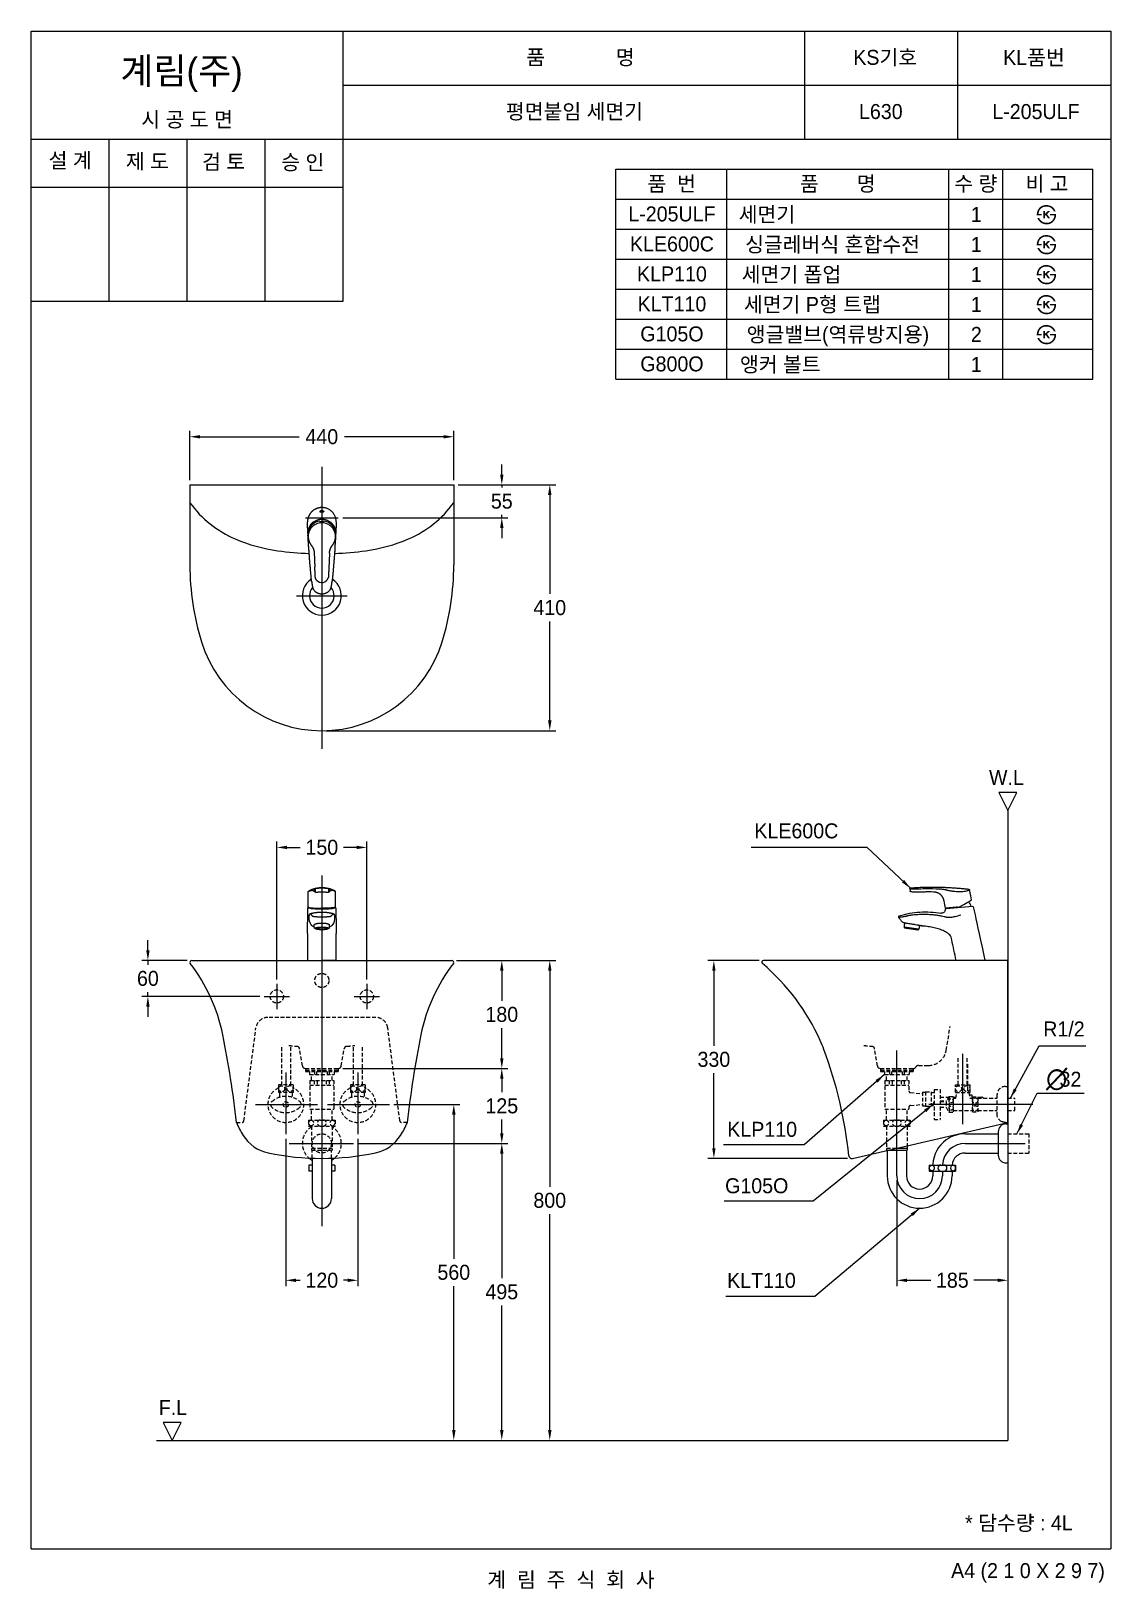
# Model space of a CAD drawing. Header units: millimetres. Extents: x 0 to 1800, y -67 to 2530.
import ezdxf
from ezdxf.enums import TextEntityAlignment as Align
from ezdxf.lldxf.tags import DXFTag

# ---------------------------------------------------------------- set-up
doc = ezdxf.new("R2010")
doc.units = ezdxf.units.MM
doc.linetypes.add('DASHED2', pattern=[9.525, 6.35, -3.175])
for name, color, linetype in [('TEXT', 7, 'Continuous'), ('내부선 및 부속', 4, 'Continuous'), ('도각라인', 7, 'Continuous'), ('외형선', 3, 'Continuous'), ('점선', 6, 'DASHED2'), ('중심선', 1, 'DASHED'), ('치수선', 7, 'Continuous')]:
    doc.layers.add(name, color=color, linetype=linetype)
doc.styles.add('____', font='')
doc.styles.add('타이틀', font='H2GTRM.TTF', dxfattribs={"height": 25})
doc.styles.get('____').set_extended_font_data('굴림')
tags = doc.linetypes.add('DASHDOT', pattern=[70, 31, -13, 13, -13]).pattern_tags.tags
tags[10:11] = [DXFTag(74, 4), DXFTag(75, 0), DXFTag(340, '0'), DXFTag(46, 0.0), DXFTag(50, 0.0), DXFTag(44, 0.0), DXFTag(45, 0.0)]
tags[8:9] = [DXFTag(74, 4), DXFTag(75, 0), DXFTag(340, '0'), DXFTag(46, 0.0), DXFTag(50, 0.0), DXFTag(44, 0.0), DXFTag(45, 0.0)]
tags[6:7] = [DXFTag(74, 4), DXFTag(75, 0), DXFTag(340, '0'), DXFTag(46, 0.0), DXFTag(50, 0.0), DXFTag(44, 0.0), DXFTag(45, 0.0)]
tags[4:5] = [DXFTag(74, 4), DXFTag(75, 0), DXFTag(340, '0'), DXFTag(46, 0.0), DXFTag(50, 0.0), DXFTag(44, 0.0), DXFTag(45, 0.0)]
tags = doc.linetypes.add('DASHED', pattern=[25.72, 12.86, -12.86]).pattern_tags.tags
tags[6:7] = [DXFTag(74, 4), DXFTag(75, 0), DXFTag(340, '0'), DXFTag(46, 0.0), DXFTag(50, 0.0), DXFTag(44, 0.0), DXFTag(45, 0.0)]
tags[4:5] = [DXFTag(74, 4), DXFTag(75, 0), DXFTag(340, '0'), DXFTag(46, 0.0), DXFTag(50, 0.0), DXFTag(44, 0.0), DXFTag(45, 0.0)]
doc.dimstyles.new('MSADIM', dxfattribs={"dimtxt": 33, "dimasz": 17, "dimexe": 10, "dimexo": 7.5, "dimgap": 10, "dimtad": 0, "dimtih": 1, "dimtoh": 1, "dimdec": 0, "dimzin": 1, "dimdsep": 46, "dimtxsty": '____', "dimcen": 11.25, "dimadec": 0, "dimazin": 0, "dimtfac": 1, "dimtdec": 0, "dimtix": 1, "dimtmove": 0, "dimatfit": 3, "dimfxl": 0, "dimtolj": 1, "dimtzin": 1, "dimarcsym": 0})

msp = doc.modelspace()

# ---------------------------------------------------------------- texts
at = {"layer": 'TEXT', "style": '타이틀'}
for s, p in [('품             명', (915.7, 2486.4)), ('KS기호', (1423.8, 2486.3)), ('KL품번', (1671.8, 2486.1)), ('시 공 도 면', (259.9, 2382.7)), ('평면붙임 세면기', (905.8, 2396)), ('L630', (1416.5, 2396)), ('L-205ULF', (1675.1, 2396)), ('설 계', (65, 2314.6)), ('제 도', (193.8, 2312.9)), ('검 토', (320.8, 2312.3)), ('승 인', (452.7, 2311.4)), ('품  번', (1067.9, 2275.7)), ('품       명', (1344.8, 2275.7)), ('수 량', (1574.8, 2275.7)), ('비 고', (1693.6, 2275.7)), ('L-205ULF', (1068.3, 2225.3)), ('세면기', (1226.7, 2224.4)), ('1', (1575.7, 2224.4)), ('KLE600C', (1068.3, 2175.3)), ('싱글레버식 혼합수전', (1335.9, 2174.4)), ('1', (1575.7, 2174.4)), ('KLP110', (1068.3, 2125.3)), ('세면기 폽업', (1267.6, 2124.4)), ('1', (1575.7, 2124.4)), ('KLT110', (1068.3, 2075.3)), ('세면기 P형 트랩', (1302.4, 2074.4)), ('1', (1575.7, 2074.4)), ('G105O', (1068.3, 2025.3)), ('앵글밸브(역류방지용)', (1345, 2024.4)), ('2', (1575.7, 2024.4)), ('G800O', (1068.3, 1975.3)), ('앵커 볼트', (1249, 1974.4)), ('1', (1575.7, 1974.4)), ('* 담수량 : 4L ', (1651.3, 42.9)), ('계  림  주  식  회  사', (900, -51.7))]:
    msp.add_text(s, height=25, dxfattribs=at).set_placement(p, align=Align.MIDDLE_CENTER)
msp.add_text('계림(주)', height=44, dxfattribs=at).set_placement((148.7, 2441.8))
for s, p in [('W.L', (1625.9, 1286)), ('F.L', (236.4, 235.4))]:
    msp.add_text(s, height=25, dxfattribs=at).set_placement(p, align=Align.MIDDLE)
msp.add_text('A4 (2 1 0 X 2 9 7)', height=25, dxfattribs=at).set_placement((1790, -36.5), align=Align.MIDDLE_RIGHT)
at = {"layer": 'TEXT', "char_height": 25, "width": 380.447, "attachment_point": 1, "line_spacing_factor": 0.963855, "style": '타이틀'}
for s, insert in [('\\A1;KLE600C', (1205.7, 1209.3)), ('\\A1;R1/2', (1687.3, 879)), ('\\A1;KLP110', (1160.5, 711.7)), ('\\A1;G105O', (1156.9, 617.6)), ('\\A1;KLT110', (1160.2, 459.9))]:
    msp.add_mtext(s, dxfattribs=dict(at, insert=insert))
at = {"layer": '치수선'}
for s, height, style, p in [('∅', 35, '____', (1692, 766.3)), ('32', 25, '타이틀', (1714.5, 770.2))]:
    msp.add_text(s, height=height, dxfattribs=dict(at, style=style)).set_placement(p)

# ---------------------------------------------------------------- blocks, each defined once
blk = doc.blocks.new('*D20')
at = {"layer": '치수선', "color": 0, "linetype": 'Continuous', "lineweight": -2}
for p, q in [((784.6, 1790.8), (784.6, 1807.8)), ((712.1, 1773.8), (794.6, 1773.8)), ((784.6, 1773.8), (784.6, 1769.1)), ((519.6, 1718.8), (794.6, 1718.8)), ((784.6, 1718.8), (784.6, 1723.5)), ((784.6, 1701.8), (784.6, 1684.8))]:
    blk.add_line(p, q, dxfattribs=at)
at = {"layer": '치수선', "color": 0, "linetype": 'Continuous'}
for points in [[(781.8, 1790.8), (787.5, 1790.8), (784.6, 1773.8)], [(781.8, 1701.8), (787.5, 1701.8), (784.6, 1718.8)]]:
    blk.add_solid(points, dxfattribs=at)
at = {"layer": '치수선', "color": 0, "linetype": 'Continuous', "insert": (784.6, 1746.3), "char_height": 25, "attachment_point": 5, "style": '____'}
blk.add_mtext('\\A1;55', dxfattribs=at)
blk = doc.blocks.new('*D21')
at = {"layer": '치수선', "color": 0, "linetype": 'Continuous', "lineweight": -2}
for p, q in [((712.1, 1773.8), (874.6, 1773.8)), ((864.6, 1756.8), (864.6, 1591.7)), ((864.6, 1380.8), (864.6, 1546)), ((492.1, 1363.8), (874.6, 1363.8))]:
    blk.add_line(p, q, dxfattribs=at)
at = {"layer": '치수선', "color": 0, "linetype": 'Continuous'}
for points in [[(861.8, 1756.8), (867.5, 1756.8), (864.6, 1773.8)], [(861.8, 1380.8), (867.5, 1380.8), (864.6, 1363.8)]]:
    blk.add_solid(points, dxfattribs=at)
at = {"layer": '치수선', "color": 0, "linetype": 'Continuous', "insert": (864.6, 1568.8), "char_height": 25, "attachment_point": 5, "style": '____'}
blk.add_mtext('\\A1;410', dxfattribs=at)
blk = doc.blocks.new('*D18')
at = {"layer": '치수선', "color": 0, "linetype": 'Continuous', "lineweight": -2}
for p, q in [((194.6, 997.7), (194.6, 1014.7)), ((260.1, 980.7), (184.6, 980.7)), ((194.6, 980.7), (194.6, 973.5)), ((381.1, 920.7), (184.6, 920.7)), ((194.6, 920.7), (194.6, 927.9)), ((194.6, 903.7), (194.6, 886.7))]:
    blk.add_line(p, q, dxfattribs=at)
at = {"layer": '치수선', "color": 0, "linetype": 'Continuous'}
for points in [[(191.8, 997.7), (197.5, 997.7), (194.6, 980.7)], [(191.8, 903.7), (197.5, 903.7), (194.6, 920.7)]]:
    blk.add_solid(points, dxfattribs=at)
at = {"layer": '치수선', "color": 0, "linetype": 'Continuous', "insert": (194.6, 950.7), "char_height": 25, "attachment_point": 5, "style": '____'}
blk.add_mtext('\\A1;60', dxfattribs=at)
blk = doc.blocks.new('*D19')
at = {"layer": '치수선', "color": 0, "linetype": 'Continuous', "lineweight": -2}
for p, q in [((1213.7, 980.7), (1128.2, 980.7)), ((1138.2, 963.7), (1138.2, 838.5)), ((1138.2, 667.7), (1138.2, 792.9)), ((1360.7, 650.7), (1128.2, 650.7))]:
    blk.add_line(p, q, dxfattribs=at)
at = {"layer": '치수선', "color": 0, "linetype": 'Continuous'}
for points in [[(1135.4, 963.7), (1141, 963.7), (1138.2, 980.7)], [(1135.4, 667.7), (1141, 667.7), (1138.2, 650.7)]]:
    blk.add_solid(points, dxfattribs=at)
at = {"layer": '치수선', "color": 0, "linetype": 'Continuous', "insert": (1138.2, 815.7), "char_height": 25, "attachment_point": 5, "style": '____'}
blk.add_mtext('\\A1;330', dxfattribs=at)
blk = doc.blocks.new('*D22')
at = {"layer": '치수선', "color": 0, "linetype": 'Continuous', "lineweight": -2}
for p, q in [((709.1, 980.7), (794.6, 980.7)), ((784.6, 963.7), (784.6, 913.5)), ((784.6, 817.7), (784.6, 867.8)), ((519.6, 800.7), (794.6, 800.7))]:
    blk.add_line(p, q, dxfattribs=at)
at = {"layer": '치수선', "color": 0, "linetype": 'Continuous'}
for points in [[(781.8, 963.7), (787.5, 963.7), (784.6, 980.7)], [(781.8, 817.7), (787.5, 817.7), (784.6, 800.7)]]:
    blk.add_solid(points, dxfattribs=at)
at = {"layer": '치수선', "color": 0, "linetype": 'Continuous', "insert": (784.6, 890.7), "char_height": 25, "attachment_point": 5, "style": '____'}
blk.add_mtext('\\A1;180', dxfattribs=at)
blk = doc.blocks.new('*D23')
at = {"layer": '치수선', "color": 0, "linetype": 'Continuous', "lineweight": -2}
for p, q in [((520.2, 800.7), (794.6, 800.7)), ((784.6, 783.7), (784.6, 761.1)), ((784.6, 692.7), (784.6, 715.4)), ((545.1, 675.7), (794.6, 675.7))]:
    blk.add_line(p, q, dxfattribs=at)
at = {"layer": '치수선', "color": 0, "linetype": 'Continuous'}
for points in [[(781.8, 783.7), (787.5, 783.7), (784.6, 800.7)], [(781.8, 692.7), (787.5, 692.7), (784.6, 675.7)]]:
    blk.add_solid(points, dxfattribs=at)
at = {"layer": '치수선', "color": 0, "linetype": 'Continuous', "insert": (784.6, 738.2), "char_height": 25, "attachment_point": 5, "style": '____'}
blk.add_mtext('\\A1;125', dxfattribs=at)
blk = doc.blocks.new('*D24')
at = {"layer": '치수선', "color": 0, "linetype": 'Continuous', "lineweight": -2}
for p, q in [((545.1, 675.7), (794.6, 675.7)), ((784.6, 658.7), (784.6, 451)), ((784.6, 197.7), (784.6, 405.4)), ((752.2, 180.7), (794.6, 180.7))]:
    blk.add_line(p, q, dxfattribs=at)
at = {"layer": '치수선', "color": 0, "linetype": 'Continuous'}
for points in [[(781.8, 658.7), (787.5, 658.7), (784.6, 675.7)], [(781.8, 197.7), (787.5, 197.7), (784.6, 180.7)]]:
    blk.add_solid(points, dxfattribs=at)
at = {"layer": '치수선', "color": 0, "linetype": 'Continuous', "insert": (784.6, 428.2), "char_height": 25, "attachment_point": 5, "style": '____'}
blk.add_mtext('\\A1;495', dxfattribs=at)
blk = doc.blocks.new('*D25')
at = {"layer": '치수선', "color": 0, "linetype": 'Continuous', "lineweight": -2}
for p, q in [((604.9, 740.7), (714.6, 740.7)), ((704.6, 723.7), (704.6, 483.5)), ((704.6, 197.7), (704.6, 437.9)), ((678.2, 180.7), (714.6, 180.7))]:
    blk.add_line(p, q, dxfattribs=at)
at = {"layer": '치수선', "color": 0, "linetype": 'Continuous'}
for points in [[(701.8, 723.7), (707.5, 723.7), (704.6, 740.7)], [(701.8, 197.7), (707.5, 197.7), (704.6, 180.7)]]:
    blk.add_solid(points, dxfattribs=at)
at = {"layer": '치수선', "color": 0, "linetype": 'Continuous', "insert": (704.6, 460.7), "char_height": 25, "attachment_point": 5, "style": '____'}
blk.add_mtext('\\A1;560', dxfattribs=at)
blk = doc.blocks.new('*D26')
at = {"layer": '치수선', "color": 0, "linetype": 'Continuous', "lineweight": -2}
for p, q in [((709.1, 980.7), (874.6, 980.7)), ((864.6, 963.7), (864.6, 603.5)), ((864.6, 197.7), (864.6, 557.9)), ((841.5, 180.7), (874.6, 180.7))]:
    blk.add_line(p, q, dxfattribs=at)
at = {"layer": '치수선', "color": 0, "linetype": 'Continuous'}
for points in [[(861.8, 963.7), (867.5, 963.7), (864.6, 980.7)], [(861.8, 197.7), (867.5, 197.7), (864.6, 180.7)]]:
    blk.add_solid(points, dxfattribs=at)
at = {"layer": '치수선', "color": 0, "linetype": 'Continuous', "insert": (864.6, 580.7), "char_height": 25, "attachment_point": 5, "style": '____'}
blk.add_mtext('\\A1;800', dxfattribs=at)
blk = doc.blocks.new('*D27')
at = {"layer": '치수선', "color": 0, "linetype": 'Continuous', "lineweight": -2}
for p, q in [((424.6, 683.6), (424.6, 437.5)), ((544.6, 683.6), (544.6, 437.5)), ((441.6, 447.5), (448.7, 447.5)), ((527.6, 447.5), (520.6, 447.5))]:
    blk.add_line(p, q, dxfattribs=at)
at = {"layer": '치수선', "color": 0, "linetype": 'Continuous'}
for points in [[(441.6, 450.3), (441.6, 444.6), (424.6, 447.5)], [(527.6, 450.3), (527.6, 444.6), (544.6, 447.5)]]:
    blk.add_solid(points, dxfattribs=at)
at = {"layer": '치수선', "color": 0, "linetype": 'Continuous', "insert": (484.6, 447.5), "char_height": 25, "attachment_point": 5, "style": '____'}
blk.add_mtext('\\A1;120', dxfattribs=at)
blk = doc.blocks.new('앵글밸브')
at = {"layer": '외형선', "linetype": 'Continuous'}
blk.add_line((6951.2, -6234.1), (6951.2, -6174.1), dxfattribs=at)
at = {"layer": '점선'}
for p, q in [((6868.7, -6171.3), (6868.7, -6126.8)), ((6883.7, -6171.3), (6883.7, -6126.8)), ((6828.2, -6179.1), (6828.2, -6229.1)), ((6828.2, -6179.1), (6838.2, -6179.1)), ((6838.2, -6179.1), (6838.2, -6229.1)), ((6864.2, -6171.3), (6888.2, -6171.3)), ((6864.2, -6184.3), (6864.2, -6171.3)), ((6888.2, -6184.3), (6888.2, -6171.3)), ((6947.2, -6174.1), (6951.2, -6174.1)), ((6838.2, -6199.3), (6848.2, -6199.3)), ((6853.2, -6191.1), (6848.2, -6199.3)), ((6848.2, -6199.3), (6848.2, -6208.8)), ((6853.2, -6191.1), (6860.2, -6191.1)), ((6853.2, -6191.1), (6853.2, -6217.1)), ((6860.2, -6191.1), (6860.2, -6217.1)), ((6860.2, -6193.8), (6864.7, -6193.8)), ((6864.2, -6184.3), (6888.2, -6184.3)), ((6864.7, -6193.8), (6866.2, -6184.3)), ((6886.2, -6184.3), (6887.7, -6193.8)), ((6887.7, -6193.8), (6892.2, -6193.8)), ((6892.2, -6191.6), (6892.2, -6216.6)), ((6892.2, -6191.6), (6901.2, -6191.6)), ((6901.2, -6191.6), (6901.2, -6216.6)), ((6901.2, -6193.8), (6933.2, -6193.8)), ((6933.2, -6188.1), (6933.2, -6220.1)), ((6951.2, -6193.8), (6963.2, -6193.8)), ((6963.2, -6214.3), (6963.2, -6193.8)), ((6828.2, -6229.1), (6838.2, -6229.1)), ((6838.2, -6208.8), (6848.2, -6208.8)), ((6848.2, -6208.8), (6853.2, -6217.1)), ((6853.2, -6217.1), (6860.2, -6217.1)), ((6860.2, -6214.3), (6892.2, -6214.3)), ((6892.2, -6216.6), (6901.2, -6216.6)), ((6901.2, -6214.3), (6933.2, -6214.3)), ((6951.2, -6214.3), (6963.2, -6214.3)), ((6947.2, -6234.1), (6951.2, -6234.1))]:
    blk.add_line(p, q, dxfattribs=at)
at = {"layer": '점선', "flags": 128}
for points in [[(6940.3, -6232.3, -0.270301), (6933.2, -6220.1)], [(6947.2, -6234.1, -0.129422), (6940.3, -6232.3)]]:
    blk.add_lwpolyline(points, format="xyb", dxfattribs=at)
at = {"layer": '점선'}
for centre, radius in [((6869.2, -6177.9), 5), ((6883.2, -6177.7), 5), ((6856.7, -6198.1), 3.5), ((6896.7, -6197.6), 4.5), ((6896.7, -6210.6), 4.5), ((6856.7, -6210.1), 3.5)]:
    blk.add_circle(centre, radius, dxfattribs=at)
for centre, radius, start, end in [((6947.2, -6188.1), 14, 90, 180), ((6834.7, -6204.1), 7.84, 144.9654, 215.0346)]:
    blk.add_arc(centre, radius, start, end, dxfattribs=at)
blk = doc.blocks.new('*D29')
at = {"layer": '치수선', "color": 0, "linetype": 'Continuous', "lineweight": -2}
for p, q in [((1443.2, 614.2), (1443.2, 437.5)), ((1628.2, 560.2), (1628.2, 437.5)), ((1460.2, 447.5), (1499.8, 447.5)), ((1611.2, 447.5), (1571.7, 447.5))]:
    blk.add_line(p, q, dxfattribs=at)
at = {"layer": '치수선', "color": 0, "linetype": 'Continuous'}
for points in [[(1460.2, 450.3), (1460.2, 444.6), (1443.2, 447.5)], [(1611.2, 450.3), (1611.2, 444.6), (1628.2, 447.5)]]:
    blk.add_solid(points, dxfattribs=at)
at = {"layer": '치수선', "color": 0, "linetype": 'Continuous', "insert": (1535.7, 447.5), "char_height": 25, "attachment_point": 5, "style": '____'}
blk.add_mtext('\\A1;185', dxfattribs=at)
blk = doc.blocks.new('*D30')
at = {"layer": '치수선', "color": 0, "linetype": 'Continuous', "lineweight": -2}
for p, q in [((264.6, 1781.3), (264.6, 1863.8)), ((281.6, 1853.8), (447, 1853.8)), ((687.6, 1853.8), (522.3, 1853.8)), ((704.6, 1781.3), (704.6, 1863.8))]:
    blk.add_line(p, q, dxfattribs=at)
at = {"layer": '치수선', "color": 0, "linetype": 'Continuous'}
for points in [[(281.6, 1856.6), (281.6, 1851), (264.6, 1853.8)], [(687.6, 1856.6), (687.6, 1851), (704.6, 1853.8)]]:
    blk.add_solid(points, dxfattribs=at)
at = {"layer": '치수선', "color": 0, "linetype": 'Continuous', "insert": (484.6, 1853.8), "char_height": 25, "attachment_point": 5, "style": '____'}
blk.add_mtext('\\A1;440', dxfattribs=at)
blk = doc.blocks.new('*D31')
at = {"layer": '치수선', "color": 0, "linetype": 'Continuous', "lineweight": -2}
for p, q in [((409.6, 949.2), (409.6, 1179.2)), ((426.6, 1169.2), (448.7, 1169.2)), ((542.6, 1169.2), (520.6, 1169.2)), ((559.6, 949.2), (559.6, 1179.2))]:
    blk.add_line(p, q, dxfattribs=at)
at = {"layer": '치수선', "color": 0, "linetype": 'Continuous'}
for points in [[(426.6, 1172), (426.6, 1166.3), (409.6, 1169.2)], [(542.6, 1172), (542.6, 1166.3), (559.6, 1169.2)]]:
    blk.add_solid(points, dxfattribs=at)
at = {"layer": '치수선', "color": 0, "linetype": 'Continuous', "insert": (484.6, 1169.2), "char_height": 25, "attachment_point": 5, "style": '____'}
blk.add_mtext('\\A1;150', dxfattribs=at)

# ---------------------------------------------------------------- dimensions: what is measured, and where the dimension line sits
at = {"layer": '치수선', "linetype": 'Continuous'}
for base, p1, p2, picture, middle in [((704.6, 1853.8), (264.6, 1773.8), (704.6, 1773.8), '*D30', (484.6, 1853.8)), ((559.6, 1169.2), (409.6, 941.7), (559.6, 941.7), '*D31', (484.6, 1169.2)), ((1443.2, 447.5), (1628.2, 567.7), (1443.2, 621.7), '*D29', (1535.7, 447.5))]:
    dim = msp.add_linear_dim(base=base, p1=p1, p2=p2, dimstyle='MSADIM', override={"dimtxt": 25}, dxfattribs=at)
    dim.commit()
    dim.dimension.update_dxf_attribs({"geometry": picture, "text_midpoint": middle})
for base, p1, p2, picture, middle in [((784.6, 1718.8), (704.6, 1773.8), (512.1, 1718.8), '*D20', (784.6, 1746.3)), ((864.6, 1363.8), (704.6, 1773.8), (484.6, 1363.8), '*D21', (864.6, 1568.8)), ((194.6, 980.7), (388.6, 920.7), (267.6, 980.7), '*D18', (194.6, 950.7)), ((784.6, 800.7), (701.6, 980.7), (512.1, 800.7), '*D22', (784.6, 890.7)), ((864.6, 980.7), (834, 180.7), (701.6, 980.7), '*D26', (864.6, 580.7)), ((1138.2, 650.7), (1221.2, 980.7), (1368.2, 650.7), '*D19', (1138.2, 815.7)), ((784.6, 675.7), (512.7, 800.7), (537.6, 675.7), '*D23', (784.6, 738.2)), ((704.6, 180.7), (597.4, 740.7), (670.7, 180.7), '*D25', (704.6, 460.7)), ((784.6, 180.7), (537.6, 675.7), (744.7, 180.7), '*D24', (784.6, 428.2))]:
    dim = msp.add_linear_dim(base=base, p1=p1, p2=p2, angle=90, dimstyle='MSADIM', override={"dimtxt": 25}, dxfattribs=at)
    dim.commit()
    dim.dimension.update_dxf_attribs({"geometry": picture, "text_midpoint": middle})
dim = msp.add_linear_dim(base=(544.6, 447.5), p1=(424.6, 691.1), p2=(544.6, 691.1), dimstyle='MSADIM', override={"dimtxt": 25}, dxfattribs=at)
dim.commit()
dim.dimension.update_dxf_attribs({"geometry": '*D27', "text_midpoint": (484.6, 447.5), "dimtype": 160})

# ---------------------------------------------------------------- hatches: boundary and pattern name
at = {"layer": 'TEXT'}
for points in [[(1676.6, 2222.8), (1676.6, 2223.2), (1676.6, 2223.6), (1676.5, 2224), (1676.6, 2224.4), (1676.6, 2224.8), (1676.6, 2225.2), (1676.6, 2225.6), (1676.7, 2226), (1676.7, 2226.4), (1676.8, 2226.8), (1676.8, 2227.2), (1676.9, 2227.6), (1677, 2228), (1677.1, 2228.4), (1677.2, 2228.8), (1677.3, 2229.1), (1677.4, 2229.5), (1677.5, 2229.9), (1677.7, 2230.3), (1677.8, 2230.6), (1678, 2231), (1678.1, 2231.4), (1678.3, 2231.7), (1678.5, 2232.1), (1678.7, 2232.4), (1678.9, 2232.7), (1679.1, 2233.1), (1679.3, 2233.4), (1679.5, 2233.7), (1679.7, 2234), (1680, 2234.3), (1680.5, 2234.9), (1680.8, 2235.2), (1681, 2235.5), (1681.3, 2235.8), (1681.6, 2236.1), (1681.9, 2236.4), (1682.2, 2236.6), (1682.5, 2236.9), (1682.8, 2237.1), (1683.2, 2237.4), (1683.5, 2237.6), (1683.8, 2237.8), (1684.2, 2238), (1684.5, 2238.2), (1684.9, 2238.4), (1685.2, 2238.6), (1685.7, 2238.7), (1686.1, 2238.9), (1686.5, 2239.1), (1686.9, 2239.2), (1687.3, 2239.4), (1687.8, 2239.5), (1688.2, 2239.6), (1688.6, 2239.7), (1689.1, 2239.8), (1689.5, 2239.9), (1690, 2239.9), (1690.5, 2240), (1691, 2240), (1691.4, 2240.1), (1691.9, 2240.1), (1692.4, 2240.1), (1693.2, 2240.1), (1693.6, 2240.1), (1693.9, 2240), (1694.3, 2240), (1694.7, 2240), (1695, 2239.9), (1695.4, 2239.9), (1695.7, 2239.8), (1696.1, 2239.7), (1696.4, 2239.7), (1696.8, 2239.6), (1697.1, 2239.5), (1697.4, 2239.4), (1697.8, 2239.3), (1698.1, 2239.2), (1698.4, 2239.1), (1698.7, 2239), (1699, 2238.9), (1699.4, 2238.7), (1699.7, 2238.6), (1700, 2238.5), (1700.3, 2238.3), (1700.6, 2238.2), (1700.8, 2238), (1701.1, 2237.8), (1701.4, 2237.7), (1701.7, 2237.5), (1702, 2237.3), (1702.2, 2237.1), (1702.5, 2236.9), (1702.8, 2236.7), (1703.2, 2236.4), (1703.6, 2236), (1704, 2235.6), (1704.4, 2235.2), (1704.8, 2234.8), (1705.1, 2234.4), (1705.5, 2234), (1705.8, 2233.6), (1706.1, 2233.1), (1706.4, 2232.6), (1706.7, 2232.2), (1707, 2231.7), (1707.3, 2231.1), (1707.5, 2230.6), (1707.8, 2230.1), (1708, 2229.5), (1708, 2229.5), (1704.9, 2229.5), (1704.9, 2229.5), (1704.8, 2229.7), (1704.8, 2229.9), (1704.7, 2230.1), (1704.6, 2230.2), (1704.6, 2230.4), (1704.5, 2230.6), (1704.4, 2230.7), (1704.3, 2230.9), (1704.2, 2231.1), (1704.1, 2231.2), (1704, 2231.4), (1703.9, 2231.6), (1703.8, 2231.7), (1703.7, 2231.9), (1703.6, 2232.1), (1703.5, 2232.2), (1703.3, 2232.4), (1703.2, 2232.6), (1702.9, 2232.9), (1702.7, 2233.2), (1702.4, 2233.5), (1702.1, 2233.8), (1701.7, 2234.1), (1701.4, 2234.4), (1701, 2234.7), (1700.8, 2234.9), (1700.6, 2235.1), (1700.3, 2235.2), (1700.1, 2235.4), (1699.9, 2235.5), (1699.6, 2235.7), (1699.4, 2235.8), (1699.1, 2236), (1698.9, 2236.1), (1698.6, 2236.2), (1698.4, 2236.4), (1698.1, 2236.5), (1697.9, 2236.6), (1697.6, 2236.7), (1697.4, 2236.8), (1697.1, 2236.9), (1696.8, 2237), (1696.6, 2237), (1696.3, 2237.1), (1696.1, 2237.2), (1695.8, 2237.3), (1695.5, 2237.3), (1695.2, 2237.4), (1695, 2237.4), (1694.7, 2237.5), (1694.4, 2237.5), (1694.1, 2237.5), (1693.8, 2237.6), (1693.6, 2237.6), (1693.3, 2237.6), (1693, 2237.6), (1692.7, 2237.6), (1692.3, 2237.6), (1692, 2237.6), (1691.7, 2237.6), (1691.3, 2237.5), (1691, 2237.5), (1690.7, 2237.5), (1690.3, 2237.4), (1690, 2237.4), (1689.7, 2237.3), (1689.4, 2237.3), (1689.1, 2237.2), (1688.8, 2237.1), (1688.5, 2237), (1688.2, 2237), (1687.9, 2236.9), (1687.6, 2236.8), (1687.3, 2236.7), (1687, 2236.5), (1686.7, 2236.4), (1686.5, 2236.3), (1686.2, 2236.2), (1685.9, 2236), (1685.6, 2235.9), (1685.4, 2235.7), (1685.1, 2235.6), (1684.9, 2235.4), (1684.6, 2235.2), (1684.4, 2235), (1684.1, 2234.9), (1683.9, 2234.7), (1683.7, 2234.5), (1683.4, 2234.3), (1683.2, 2234), (1683, 2233.8), (1682.7, 2233.6), (1682.5, 2233.4), (1682.3, 2233.1), (1682.1, 2232.9), (1681.9, 2232.6), (1681.7, 2232.4), (1681.6, 2232.1), (1681.4, 2231.9), (1681.2, 2231.6), (1681.1, 2231.4), (1680.9, 2231.1), (1680.8, 2230.8), (1680.6, 2230.5), (1680.5, 2230.3), (1680.4, 2230), (1680.3, 2229.7), (1680.2, 2229.4), (1680, 2229.1), (1680, 2228.8), (1679.9, 2228.5), (1679.8, 2228.2), (1679.7, 2227.8), (1679.6, 2227.5), (1679.6, 2227.2), (1679.5, 2226.9), (1679.5, 2226.5), (1679.4, 2226.2), (1679.4, 2225.8), (1679.4, 2225.5), (1679.3, 2225.1), (1679.3, 2225.1), (1684.5, 2225.1), (1684.5, 2225.1), (1684.5, 2225.1), (1684.5, 2222.8), (1684.5, 2222.8), (1684.5, 2222.8), (1676.6, 2222.8)], [(1708.7, 2225.1), (1708.8, 2224.7), (1708.7, 2224.3), (1708.7, 2223.8), (1708.7, 2223.4), (1708.7, 2223), (1708.6, 2222.5), (1708.6, 2222.1), (1708.5, 2221.7), (1708.5, 2221.3), (1708.4, 2220.9), (1708.3, 2220.4), (1708.2, 2220), (1708.1, 2219.6), (1708, 2219.2), (1707.8, 2218.8), (1707.7, 2218.4), (1707.6, 2218), (1707.4, 2217.6), (1707.3, 2217.3), (1707.1, 2216.9), (1706.9, 2216.5), (1706.7, 2216.2), (1706.6, 2215.8), (1706.4, 2215.5), (1706.2, 2215.1), (1705.9, 2214.8), (1705.7, 2214.5), (1705.5, 2214.2), (1705.3, 2213.8), (1705, 2213.5), (1704.8, 2213.2), (1704.5, 2212.9), (1704.2, 2212.6), (1704, 2212.4), (1703.7, 2212.1), (1703.4, 2211.8), (1703.1, 2211.6), (1702.8, 2211.3), (1702.5, 2211.1), (1702.2, 2210.8), (1701.9, 2210.6), (1701.6, 2210.4), (1701.2, 2210.2), (1700.9, 2210), (1700.6, 2209.8), (1700.2, 2209.6), (1699.9, 2209.4), (1699.5, 2209.3), (1699.2, 2209.1), (1698.8, 2209), (1698.4, 2208.8), (1698, 2208.7), (1697.7, 2208.6), (1697.3, 2208.5), (1696.9, 2208.4), (1696.5, 2208.3), (1696.1, 2208.2), (1695.7, 2208.1), (1695.3, 2208.1), (1694.9, 2208), (1694.5, 2208), (1694.1, 2208), (1693.7, 2207.9), (1693.3, 2207.9), (1692.6, 2207.9), (1692, 2208), (1691.3, 2208), (1690.7, 2208.1), (1690.1, 2208.2), (1689.8, 2208.2), (1689.5, 2208.3), (1689.2, 2208.3), (1688.9, 2208.4), (1688.6, 2208.5), (1688.3, 2208.6), (1688, 2208.6), (1687.7, 2208.7), (1687.4, 2208.8), (1687.1, 2208.9), (1686.8, 2209), (1686.6, 2209.1), (1686.3, 2209.2), (1686, 2209.4), (1685.7, 2209.5), (1685.5, 2209.6), (1685.2, 2209.7), (1684.9, 2209.9), (1684.7, 2210), (1684.4, 2210.2), (1684.1, 2210.3), (1683.6, 2210.7), (1683.4, 2210.8), (1683.1, 2211), (1682.8, 2211.2), (1682.6, 2211.4), (1682.4, 2211.6), (1682.1, 2211.8), (1681.9, 2212), (1681.6, 2212.2), (1681.4, 2212.5), (1681.2, 2212.7), (1681, 2212.9), (1680.8, 2213.1), (1680.5, 2213.4), (1680.3, 2213.6), (1680.1, 2213.9), (1679.9, 2214.1), (1679.7, 2214.4), (1679.6, 2214.6), (1679.4, 2214.9), (1679.2, 2215.2), (1679, 2215.5), (1678.8, 2215.7), (1678.7, 2216), (1678.5, 2216.3), (1678.3, 2216.6), (1678.2, 2216.9), (1678, 2217.2), (1677.8, 2217.8), (1677.5, 2218.5), (1677.5, 2218.5), (1680.4, 2218.5), (1680.4, 2218.5), (1680.7, 2218.1), (1680.9, 2217.6), (1681.1, 2217.2), (1681.4, 2216.9), (1681.6, 2216.5), (1681.9, 2216.1), (1682.1, 2215.8), (1682.4, 2215.4), (1682.7, 2215.1), (1682.9, 2214.8), (1683.2, 2214.5), (1683.5, 2214.2), (1683.8, 2213.9), (1684.1, 2213.6), (1684.4, 2213.3), (1684.7, 2213.1), (1684.9, 2212.9), (1685.2, 2212.7), (1685.4, 2212.6), (1685.6, 2212.4), (1685.9, 2212.3), (1686.1, 2212.1), (1686.3, 2212), (1686.6, 2211.9), (1686.8, 2211.7), (1687.1, 2211.6), (1687.3, 2211.5), (1687.6, 2211.4), (1687.9, 2211.3), (1688.1, 2211.2), (1688.4, 2211.1), (1688.7, 2211), (1688.9, 2211), (1689.2, 2210.9), (1689.5, 2210.8), (1689.8, 2210.8), (1690, 2210.7), (1690.3, 2210.7), (1690.6, 2210.6), (1690.9, 2210.6), (1691.2, 2210.6), (1691.5, 2210.5), (1691.8, 2210.5), (1692.1, 2210.5), (1692.4, 2210.5), (1692.7, 2210.5), (1693, 2210.5), (1693.9, 2210.5), (1694.1, 2210.6), (1694.4, 2210.6), (1694.7, 2210.6), (1694.9, 2210.6), (1695.2, 2210.7), (1695.5, 2210.7), (1695.7, 2210.8), (1696, 2210.8), (1696.3, 2210.9), (1696.5, 2210.9), (1696.8, 2211), (1697, 2211.1), (1697.3, 2211.2), (1697.5, 2211.2), (1697.8, 2211.3), (1698, 2211.4), (1698.3, 2211.5), (1698.5, 2211.6), (1698.8, 2211.8), (1699, 2211.9), (1699.2, 2212), (1699.5, 2212.1), (1699.7, 2212.3), (1699.9, 2212.4), (1700.2, 2212.6), (1700.4, 2212.7), (1700.6, 2212.9), (1700.9, 2213), (1701.1, 2213.2), (1701.3, 2213.4), (1701.6, 2213.6), (1701.8, 2213.8), (1702, 2214), (1702.3, 2214.3), (1702.5, 2214.5), (1702.7, 2214.8), (1702.9, 2215), (1703.2, 2215.3), (1703.3, 2215.5), (1703.5, 2215.8), (1703.7, 2216), (1703.9, 2216.3), (1704.1, 2216.6), (1704.2, 2216.9), (1704.4, 2217.2), (1704.5, 2217.4), (1704.7, 2217.7), (1704.8, 2218), (1704.9, 2218.3), (1705.1, 2218.7), (1705.2, 2219), (1705.3, 2219.3), (1705.4, 2219.6), (1705.5, 2220), (1705.6, 2220.3), (1705.6, 2220.6), (1705.7, 2221), (1705.8, 2221.3), (1705.8, 2221.7), (1705.9, 2222.1), (1705.9, 2222.4), (1705.9, 2222.8), (1705.9, 2222.8), (1698.5, 2222.8), (1698.5, 2222.8), (1698.5, 2222.8), (1698.5, 2225.1), (1698.5, 2225.1), (1698.5, 2225.1), (1708.7, 2225.1)], [(1690.3, 2225.8), (1695.1, 2230.2), (1699, 2230.2), (1693.6, 2225.2), (1698.7, 2217.7), (1695.3, 2217.7), (1691.7, 2223.4), (1690.3, 2222.2), (1690.3, 2217.7), (1687.4, 2217.7), (1687.4, 2230.3), (1690.3, 2230.3)], [(1676.6, 2172.8), (1676.6, 2173.2), (1676.6, 2173.6), (1676.5, 2174), (1676.6, 2174.4), (1676.6, 2174.8), (1676.6, 2175.2), (1676.6, 2175.6), (1676.7, 2176), (1676.7, 2176.4), (1676.8, 2176.8), (1676.8, 2177.2), (1676.9, 2177.6), (1677, 2178), (1677.1, 2178.4), (1677.2, 2178.8), (1677.3, 2179.1), (1677.4, 2179.5), (1677.5, 2179.9), (1677.7, 2180.3), (1677.8, 2180.6), (1678, 2181), (1678.1, 2181.4), (1678.3, 2181.7), (1678.5, 2182.1), (1678.7, 2182.4), (1678.9, 2182.7), (1679.1, 2183.1), (1679.3, 2183.4), (1679.5, 2183.7), (1679.7, 2184), (1680, 2184.3), (1680.5, 2184.9), (1680.8, 2185.2), (1681, 2185.5), (1681.3, 2185.8), (1681.6, 2186.1), (1681.9, 2186.4), (1682.2, 2186.6), (1682.5, 2186.9), (1682.8, 2187.1), (1683.2, 2187.4), (1683.5, 2187.6), (1683.8, 2187.8), (1684.2, 2188), (1684.5, 2188.2), (1684.9, 2188.4), (1685.2, 2188.6), (1685.7, 2188.7), (1686.1, 2188.9), (1686.5, 2189.1), (1686.9, 2189.2), (1687.3, 2189.4), (1687.8, 2189.5), (1688.2, 2189.6), (1688.6, 2189.7), (1689.1, 2189.8), (1689.5, 2189.9), (1690, 2189.9), (1690.5, 2190), (1691, 2190), (1691.4, 2190.1), (1691.9, 2190.1), (1692.4, 2190.1), (1693.2, 2190.1), (1693.6, 2190.1), (1693.9, 2190), (1694.3, 2190), (1694.7, 2190), (1695, 2189.9), (1695.4, 2189.9), (1695.7, 2189.8), (1696.1, 2189.7), (1696.4, 2189.7), (1696.8, 2189.6), (1697.1, 2189.5), (1697.4, 2189.4), (1697.8, 2189.3), (1698.1, 2189.2), (1698.4, 2189.1), (1698.7, 2189), (1699, 2188.9), (1699.4, 2188.7), (1699.7, 2188.6), (1700, 2188.5), (1700.3, 2188.3), (1700.6, 2188.2), (1700.8, 2188), (1701.1, 2187.8), (1701.4, 2187.7), (1701.7, 2187.5), (1702, 2187.3), (1702.2, 2187.1), (1702.5, 2186.9), (1702.8, 2186.7), (1703.2, 2186.4), (1703.6, 2186), (1704, 2185.6), (1704.4, 2185.2), (1704.8, 2184.8), (1705.1, 2184.4), (1705.5, 2184), (1705.8, 2183.6), (1706.1, 2183.1), (1706.4, 2182.6), (1706.7, 2182.2), (1707, 2181.7), (1707.3, 2181.1), (1707.5, 2180.6), (1707.8, 2180.1), (1708, 2179.5), (1708, 2179.5), (1704.9, 2179.5), (1704.9, 2179.5), (1704.8, 2179.7), (1704.8, 2179.9), (1704.7, 2180.1), (1704.6, 2180.2), (1704.6, 2180.4), (1704.5, 2180.6), (1704.4, 2180.7), (1704.3, 2180.9), (1704.2, 2181.1), (1704.1, 2181.2), (1704, 2181.4), (1703.9, 2181.6), (1703.8, 2181.7), (1703.7, 2181.9), (1703.6, 2182.1), (1703.5, 2182.2), (1703.3, 2182.4), (1703.2, 2182.6), (1702.9, 2182.9), (1702.7, 2183.2), (1702.4, 2183.5), (1702.1, 2183.8), (1701.7, 2184.1), (1701.4, 2184.4), (1701, 2184.7), (1700.8, 2184.9), (1700.6, 2185.1), (1700.3, 2185.2), (1700.1, 2185.4), (1699.9, 2185.5), (1699.6, 2185.7), (1699.4, 2185.8), (1699.1, 2186), (1698.9, 2186.1), (1698.6, 2186.2), (1698.4, 2186.4), (1698.1, 2186.5), (1697.9, 2186.6), (1697.6, 2186.7), (1697.4, 2186.8), (1697.1, 2186.9), (1696.8, 2187), (1696.6, 2187), (1696.3, 2187.1), (1696.1, 2187.2), (1695.8, 2187.3), (1695.5, 2187.3), (1695.2, 2187.4), (1695, 2187.4), (1694.7, 2187.5), (1694.4, 2187.5), (1694.1, 2187.5), (1693.8, 2187.6), (1693.6, 2187.6), (1693.3, 2187.6), (1693, 2187.6), (1692.7, 2187.6), (1692.3, 2187.6), (1692, 2187.6), (1691.7, 2187.6), (1691.3, 2187.5), (1691, 2187.5), (1690.7, 2187.5), (1690.3, 2187.4), (1690, 2187.4), (1689.7, 2187.3), (1689.4, 2187.3), (1689.1, 2187.2), (1688.8, 2187.1), (1688.5, 2187), (1688.2, 2187), (1687.9, 2186.9), (1687.6, 2186.8), (1687.3, 2186.7), (1687, 2186.5), (1686.7, 2186.4), (1686.5, 2186.3), (1686.2, 2186.2), (1685.9, 2186), (1685.6, 2185.9), (1685.4, 2185.7), (1685.1, 2185.6), (1684.9, 2185.4), (1684.6, 2185.2), (1684.4, 2185), (1684.1, 2184.9), (1683.9, 2184.7), (1683.7, 2184.5), (1683.4, 2184.3), (1683.2, 2184), (1683, 2183.8), (1682.7, 2183.6), (1682.5, 2183.4), (1682.3, 2183.1), (1682.1, 2182.9), (1681.9, 2182.6), (1681.7, 2182.4), (1681.6, 2182.1), (1681.4, 2181.9), (1681.2, 2181.6), (1681.1, 2181.4), (1680.9, 2181.1), (1680.8, 2180.8), (1680.6, 2180.5), (1680.5, 2180.3), (1680.4, 2180), (1680.3, 2179.7), (1680.2, 2179.4), (1680, 2179.1), (1680, 2178.8), (1679.9, 2178.5), (1679.8, 2178.2), (1679.7, 2177.8), (1679.6, 2177.5), (1679.6, 2177.2), (1679.5, 2176.9), (1679.5, 2176.5), (1679.4, 2176.2), (1679.4, 2175.8), (1679.4, 2175.5), (1679.3, 2175.1), (1679.3, 2175.1), (1684.5, 2175.1), (1684.5, 2175.1), (1684.5, 2175.1), (1684.5, 2172.8), (1684.5, 2172.8), (1684.5, 2172.8), (1676.6, 2172.8)], [(1708.7, 2175.1), (1708.8, 2174.7), (1708.7, 2174.3), (1708.7, 2173.8), (1708.7, 2173.4), (1708.7, 2173), (1708.6, 2172.5), (1708.6, 2172.1), (1708.5, 2171.7), (1708.5, 2171.3), (1708.4, 2170.9), (1708.3, 2170.4), (1708.2, 2170), (1708.1, 2169.6), (1708, 2169.2), (1707.8, 2168.8), (1707.7, 2168.4), (1707.6, 2168), (1707.4, 2167.6), (1707.3, 2167.3), (1707.1, 2166.9), (1706.9, 2166.5), (1706.7, 2166.2), (1706.6, 2165.8), (1706.4, 2165.5), (1706.2, 2165.1), (1705.9, 2164.8), (1705.7, 2164.5), (1705.5, 2164.2), (1705.3, 2163.8), (1705, 2163.5), (1704.8, 2163.2), (1704.5, 2162.9), (1704.2, 2162.6), (1704, 2162.4), (1703.7, 2162.1), (1703.4, 2161.8), (1703.1, 2161.6), (1702.8, 2161.3), (1702.5, 2161.1), (1702.2, 2160.8), (1701.9, 2160.6), (1701.6, 2160.4), (1701.2, 2160.2), (1700.9, 2160), (1700.6, 2159.8), (1700.2, 2159.6), (1699.9, 2159.4), (1699.5, 2159.3), (1699.2, 2159.1), (1698.8, 2159), (1698.4, 2158.8), (1698, 2158.7), (1697.7, 2158.6), (1697.3, 2158.5), (1696.9, 2158.4), (1696.5, 2158.3), (1696.1, 2158.2), (1695.7, 2158.1), (1695.3, 2158.1), (1694.9, 2158), (1694.5, 2158), (1694.1, 2158), (1693.7, 2157.9), (1693.3, 2157.9), (1692.6, 2157.9), (1692, 2158), (1691.3, 2158), (1690.7, 2158.1), (1690.1, 2158.2), (1689.8, 2158.2), (1689.5, 2158.3), (1689.2, 2158.3), (1688.9, 2158.4), (1688.6, 2158.5), (1688.3, 2158.6), (1688, 2158.6), (1687.7, 2158.7), (1687.4, 2158.8), (1687.1, 2158.9), (1686.8, 2159), (1686.6, 2159.1), (1686.3, 2159.2), (1686, 2159.4), (1685.7, 2159.5), (1685.5, 2159.6), (1685.2, 2159.7), (1684.9, 2159.9), (1684.7, 2160), (1684.4, 2160.2), (1684.1, 2160.3), (1683.6, 2160.7), (1683.4, 2160.8), (1683.1, 2161), (1682.8, 2161.2), (1682.6, 2161.4), (1682.4, 2161.6), (1682.1, 2161.8), (1681.9, 2162), (1681.6, 2162.2), (1681.4, 2162.5), (1681.2, 2162.7), (1681, 2162.9), (1680.8, 2163.1), (1680.5, 2163.4), (1680.3, 2163.6), (1680.1, 2163.9), (1679.9, 2164.1), (1679.7, 2164.4), (1679.6, 2164.6), (1679.4, 2164.9), (1679.2, 2165.2), (1679, 2165.5), (1678.8, 2165.7), (1678.7, 2166), (1678.5, 2166.3), (1678.3, 2166.6), (1678.2, 2166.9), (1678, 2167.2), (1677.8, 2167.8), (1677.5, 2168.5), (1677.5, 2168.5), (1680.4, 2168.5), (1680.4, 2168.5), (1680.7, 2168.1), (1680.9, 2167.6), (1681.1, 2167.2), (1681.4, 2166.9), (1681.6, 2166.5), (1681.9, 2166.1), (1682.1, 2165.8), (1682.4, 2165.4), (1682.7, 2165.1), (1682.9, 2164.8), (1683.2, 2164.5), (1683.5, 2164.2), (1683.8, 2163.9), (1684.1, 2163.6), (1684.4, 2163.3), (1684.7, 2163.1), (1684.9, 2162.9), (1685.2, 2162.7), (1685.4, 2162.6), (1685.6, 2162.4), (1685.9, 2162.3), (1686.1, 2162.1), (1686.3, 2162), (1686.6, 2161.9), (1686.8, 2161.7), (1687.1, 2161.6), (1687.3, 2161.5), (1687.6, 2161.4), (1687.9, 2161.3), (1688.1, 2161.2), (1688.4, 2161.1), (1688.7, 2161), (1688.9, 2161), (1689.2, 2160.9), (1689.5, 2160.8), (1689.8, 2160.8), (1690, 2160.7), (1690.3, 2160.7), (1690.6, 2160.6), (1690.9, 2160.6), (1691.2, 2160.6), (1691.5, 2160.5), (1691.8, 2160.5), (1692.1, 2160.5), (1692.4, 2160.5), (1692.7, 2160.5), (1693, 2160.5), (1693.9, 2160.5), (1694.1, 2160.6), (1694.4, 2160.6), (1694.7, 2160.6), (1694.9, 2160.6), (1695.2, 2160.7), (1695.5, 2160.7), (1695.7, 2160.8), (1696, 2160.8), (1696.3, 2160.9), (1696.5, 2160.9), (1696.8, 2161), (1697, 2161.1), (1697.3, 2161.2), (1697.5, 2161.2), (1697.8, 2161.3), (1698, 2161.4), (1698.3, 2161.5), (1698.5, 2161.6), (1698.8, 2161.8), (1699, 2161.9), (1699.2, 2162), (1699.5, 2162.1), (1699.7, 2162.3), (1699.9, 2162.4), (1700.2, 2162.6), (1700.4, 2162.7), (1700.6, 2162.9), (1700.9, 2163), (1701.1, 2163.2), (1701.3, 2163.4), (1701.6, 2163.6), (1701.8, 2163.8), (1702, 2164), (1702.3, 2164.3), (1702.5, 2164.5), (1702.7, 2164.8), (1702.9, 2165), (1703.2, 2165.3), (1703.3, 2165.5), (1703.5, 2165.8), (1703.7, 2166), (1703.9, 2166.3), (1704.1, 2166.6), (1704.2, 2166.9), (1704.4, 2167.2), (1704.5, 2167.4), (1704.7, 2167.7), (1704.8, 2168), (1704.9, 2168.3), (1705.1, 2168.7), (1705.2, 2169), (1705.3, 2169.3), (1705.4, 2169.6), (1705.5, 2170), (1705.6, 2170.3), (1705.6, 2170.6), (1705.7, 2171), (1705.8, 2171.3), (1705.8, 2171.7), (1705.9, 2172.1), (1705.9, 2172.4), (1705.9, 2172.8), (1705.9, 2172.8), (1698.5, 2172.8), (1698.5, 2172.8), (1698.5, 2172.8), (1698.5, 2175.1), (1698.5, 2175.1), (1698.5, 2175.1), (1708.7, 2175.1)], [(1690.3, 2175.8), (1695.1, 2180.2), (1699, 2180.2), (1693.6, 2175.2), (1698.7, 2167.7), (1695.3, 2167.7), (1691.7, 2173.4), (1690.3, 2172.2), (1690.3, 2167.7), (1687.4, 2167.7), (1687.4, 2180.3), (1690.3, 2180.3)], [(1676.6, 2122.8), (1676.6, 2123.2), (1676.6, 2123.6), (1676.5, 2124), (1676.6, 2124.4), (1676.6, 2124.8), (1676.6, 2125.2), (1676.6, 2125.6), (1676.7, 2126), (1676.7, 2126.4), (1676.8, 2126.8), (1676.8, 2127.2), (1676.9, 2127.6), (1677, 2128), (1677.1, 2128.4), (1677.2, 2128.8), (1677.3, 2129.1), (1677.4, 2129.5), (1677.5, 2129.9), (1677.7, 2130.3), (1677.8, 2130.6), (1678, 2131), (1678.1, 2131.4), (1678.3, 2131.7), (1678.5, 2132.1), (1678.7, 2132.4), (1678.9, 2132.7), (1679.1, 2133.1), (1679.3, 2133.4), (1679.5, 2133.7), (1679.7, 2134), (1680, 2134.3), (1680.5, 2134.9), (1680.8, 2135.2), (1681, 2135.5), (1681.3, 2135.8), (1681.6, 2136.1), (1681.9, 2136.4), (1682.2, 2136.6), (1682.5, 2136.9), (1682.8, 2137.1), (1683.2, 2137.4), (1683.5, 2137.6), (1683.8, 2137.8), (1684.2, 2138), (1684.5, 2138.2), (1684.9, 2138.4), (1685.2, 2138.6), (1685.7, 2138.7), (1686.1, 2138.9), (1686.5, 2139.1), (1686.9, 2139.2), (1687.3, 2139.4), (1687.8, 2139.5), (1688.2, 2139.6), (1688.6, 2139.7), (1689.1, 2139.8), (1689.5, 2139.9), (1690, 2139.9), (1690.5, 2140), (1691, 2140), (1691.4, 2140.1), (1691.9, 2140.1), (1692.4, 2140.1), (1693.2, 2140.1), (1693.6, 2140.1), (1693.9, 2140), (1694.3, 2140), (1694.7, 2140), (1695, 2139.9), (1695.4, 2139.9), (1695.7, 2139.8), (1696.1, 2139.7), (1696.4, 2139.7), (1696.8, 2139.6), (1697.1, 2139.5), (1697.4, 2139.4), (1697.8, 2139.3), (1698.1, 2139.2), (1698.4, 2139.1), (1698.7, 2139), (1699, 2138.9), (1699.4, 2138.7), (1699.7, 2138.6), (1700, 2138.5), (1700.3, 2138.3), (1700.6, 2138.2), (1700.8, 2138), (1701.1, 2137.8), (1701.4, 2137.7), (1701.7, 2137.5), (1702, 2137.3), (1702.2, 2137.1), (1702.5, 2136.9), (1702.8, 2136.7), (1703.2, 2136.4), (1703.6, 2136), (1704, 2135.6), (1704.4, 2135.2), (1704.8, 2134.8), (1705.1, 2134.4), (1705.5, 2134), (1705.8, 2133.6), (1706.1, 2133.1), (1706.4, 2132.6), (1706.7, 2132.2), (1707, 2131.7), (1707.3, 2131.1), (1707.5, 2130.6), (1707.8, 2130.1), (1708, 2129.5), (1708, 2129.5), (1704.9, 2129.5), (1704.9, 2129.5), (1704.8, 2129.7), (1704.8, 2129.9), (1704.7, 2130.1), (1704.6, 2130.2), (1704.6, 2130.4), (1704.5, 2130.6), (1704.4, 2130.7), (1704.3, 2130.9), (1704.2, 2131.1), (1704.1, 2131.2), (1704, 2131.4), (1703.9, 2131.6), (1703.8, 2131.7), (1703.7, 2131.9), (1703.6, 2132.1), (1703.5, 2132.2), (1703.3, 2132.4), (1703.2, 2132.6), (1702.9, 2132.9), (1702.7, 2133.2), (1702.4, 2133.5), (1702.1, 2133.8), (1701.7, 2134.1), (1701.4, 2134.4), (1701, 2134.7), (1700.8, 2134.9), (1700.6, 2135.1), (1700.3, 2135.2), (1700.1, 2135.4), (1699.9, 2135.5), (1699.6, 2135.7), (1699.4, 2135.8), (1699.1, 2136), (1698.9, 2136.1), (1698.6, 2136.2), (1698.4, 2136.4), (1698.1, 2136.5), (1697.9, 2136.6), (1697.6, 2136.7), (1697.4, 2136.8), (1697.1, 2136.9), (1696.8, 2137), (1696.6, 2137), (1696.3, 2137.1), (1696.1, 2137.2), (1695.8, 2137.3), (1695.5, 2137.3), (1695.2, 2137.4), (1695, 2137.4), (1694.7, 2137.5), (1694.4, 2137.5), (1694.1, 2137.5), (1693.8, 2137.6), (1693.6, 2137.6), (1693.3, 2137.6), (1693, 2137.6), (1692.7, 2137.6), (1692.3, 2137.6), (1692, 2137.6), (1691.7, 2137.6), (1691.3, 2137.5), (1691, 2137.5), (1690.7, 2137.5), (1690.3, 2137.4), (1690, 2137.4), (1689.7, 2137.3), (1689.4, 2137.3), (1689.1, 2137.2), (1688.8, 2137.1), (1688.5, 2137), (1688.2, 2137), (1687.9, 2136.9), (1687.6, 2136.8), (1687.3, 2136.7), (1687, 2136.5), (1686.7, 2136.4), (1686.5, 2136.3), (1686.2, 2136.2), (1685.9, 2136), (1685.6, 2135.9), (1685.4, 2135.7), (1685.1, 2135.6), (1684.9, 2135.4), (1684.6, 2135.2), (1684.4, 2135), (1684.1, 2134.9), (1683.9, 2134.7), (1683.7, 2134.5), (1683.4, 2134.3), (1683.2, 2134), (1683, 2133.8), (1682.7, 2133.6), (1682.5, 2133.4), (1682.3, 2133.1), (1682.1, 2132.9), (1681.9, 2132.6), (1681.7, 2132.4), (1681.6, 2132.1), (1681.4, 2131.9), (1681.2, 2131.6), (1681.1, 2131.4), (1680.9, 2131.1), (1680.8, 2130.8), (1680.6, 2130.5), (1680.5, 2130.3), (1680.4, 2130), (1680.3, 2129.7), (1680.2, 2129.4), (1680, 2129.1), (1680, 2128.8), (1679.9, 2128.5), (1679.8, 2128.2), (1679.7, 2127.8), (1679.6, 2127.5), (1679.6, 2127.2), (1679.5, 2126.9), (1679.5, 2126.5), (1679.4, 2126.2), (1679.4, 2125.8), (1679.4, 2125.5), (1679.3, 2125.1), (1679.3, 2125.1), (1684.5, 2125.1), (1684.5, 2125.1), (1684.5, 2125.1), (1684.5, 2122.8), (1684.5, 2122.8), (1684.5, 2122.8), (1676.6, 2122.8)], [(1690.3, 2125.8), (1695.1, 2130.2), (1699, 2130.2), (1693.6, 2125.2), (1698.7, 2117.7), (1695.3, 2117.7), (1691.7, 2123.4), (1690.3, 2122.2), (1690.3, 2117.7), (1687.4, 2117.7), (1687.4, 2130.3), (1690.3, 2130.3)], [(1708.7, 2125.1), (1708.8, 2124.7), (1708.7, 2124.3), (1708.7, 2123.8), (1708.7, 2123.4), (1708.7, 2123), (1708.6, 2122.5), (1708.6, 2122.1), (1708.5, 2121.7), (1708.5, 2121.3), (1708.4, 2120.9), (1708.3, 2120.4), (1708.2, 2120), (1708.1, 2119.6), (1708, 2119.2), (1707.8, 2118.8), (1707.7, 2118.4), (1707.6, 2118), (1707.4, 2117.6), (1707.3, 2117.3), (1707.1, 2116.9), (1706.9, 2116.5), (1706.7, 2116.2), (1706.6, 2115.8), (1706.4, 2115.5), (1706.2, 2115.1), (1705.9, 2114.8), (1705.7, 2114.5), (1705.5, 2114.2), (1705.3, 2113.8), (1705, 2113.5), (1704.8, 2113.2), (1704.5, 2112.9), (1704.2, 2112.6), (1704, 2112.4), (1703.7, 2112.1), (1703.4, 2111.8), (1703.1, 2111.6), (1702.8, 2111.3), (1702.5, 2111.1), (1702.2, 2110.8), (1701.9, 2110.6), (1701.6, 2110.4), (1701.2, 2110.2), (1700.9, 2110), (1700.6, 2109.8), (1700.2, 2109.6), (1699.9, 2109.4), (1699.5, 2109.3), (1699.2, 2109.1), (1698.8, 2109), (1698.4, 2108.8), (1698, 2108.7), (1697.7, 2108.6), (1697.3, 2108.5), (1696.9, 2108.4), (1696.5, 2108.3), (1696.1, 2108.2), (1695.7, 2108.1), (1695.3, 2108.1), (1694.9, 2108), (1694.5, 2108), (1694.1, 2108), (1693.7, 2107.9), (1693.3, 2107.9), (1692.6, 2107.9), (1692, 2108), (1691.3, 2108), (1690.7, 2108.1), (1690.1, 2108.2), (1689.8, 2108.2), (1689.5, 2108.3), (1689.2, 2108.3), (1688.9, 2108.4), (1688.6, 2108.5), (1688.3, 2108.6), (1688, 2108.6), (1687.7, 2108.7), (1687.4, 2108.8), (1687.1, 2108.9), (1686.8, 2109), (1686.6, 2109.1), (1686.3, 2109.2), (1686, 2109.4), (1685.7, 2109.5), (1685.5, 2109.6), (1685.2, 2109.7), (1684.9, 2109.9), (1684.7, 2110), (1684.4, 2110.2), (1684.1, 2110.3), (1683.6, 2110.7), (1683.4, 2110.8), (1683.1, 2111), (1682.8, 2111.2), (1682.6, 2111.4), (1682.4, 2111.6), (1682.1, 2111.8), (1681.9, 2112), (1681.6, 2112.2), (1681.4, 2112.5), (1681.2, 2112.7), (1681, 2112.9), (1680.8, 2113.1), (1680.5, 2113.4), (1680.3, 2113.6), (1680.1, 2113.9), (1679.9, 2114.1), (1679.7, 2114.4), (1679.6, 2114.6), (1679.4, 2114.9), (1679.2, 2115.2), (1679, 2115.5), (1678.8, 2115.7), (1678.7, 2116), (1678.5, 2116.3), (1678.3, 2116.6), (1678.2, 2116.9), (1678, 2117.2), (1677.8, 2117.8), (1677.5, 2118.5), (1677.5, 2118.5), (1680.4, 2118.5), (1680.4, 2118.5), (1680.7, 2118.1), (1680.9, 2117.6), (1681.1, 2117.2), (1681.4, 2116.9), (1681.6, 2116.5), (1681.9, 2116.1), (1682.1, 2115.8), (1682.4, 2115.4), (1682.7, 2115.1), (1682.9, 2114.8), (1683.2, 2114.5), (1683.5, 2114.2), (1683.8, 2113.9), (1684.1, 2113.6), (1684.4, 2113.3), (1684.7, 2113.1), (1684.9, 2112.9), (1685.2, 2112.7), (1685.4, 2112.6), (1685.6, 2112.4), (1685.9, 2112.3), (1686.1, 2112.1), (1686.3, 2112), (1686.6, 2111.9), (1686.8, 2111.7), (1687.1, 2111.6), (1687.3, 2111.5), (1687.6, 2111.4), (1687.9, 2111.3), (1688.1, 2111.2), (1688.4, 2111.1), (1688.7, 2111), (1688.9, 2111), (1689.2, 2110.9), (1689.5, 2110.8), (1689.8, 2110.8), (1690, 2110.7), (1690.3, 2110.7), (1690.6, 2110.6), (1690.9, 2110.6), (1691.2, 2110.6), (1691.5, 2110.5), (1691.8, 2110.5), (1692.1, 2110.5), (1692.4, 2110.5), (1692.7, 2110.5), (1693, 2110.5), (1693.9, 2110.5), (1694.1, 2110.6), (1694.4, 2110.6), (1694.7, 2110.6), (1694.9, 2110.6), (1695.2, 2110.7), (1695.5, 2110.7), (1695.7, 2110.8), (1696, 2110.8), (1696.3, 2110.9), (1696.5, 2110.9), (1696.8, 2111), (1697, 2111.1), (1697.3, 2111.2), (1697.5, 2111.2), (1697.8, 2111.3), (1698, 2111.4), (1698.3, 2111.5), (1698.5, 2111.6), (1698.8, 2111.8), (1699, 2111.9), (1699.2, 2112), (1699.5, 2112.1), (1699.7, 2112.3), (1699.9, 2112.4), (1700.2, 2112.6), (1700.4, 2112.7), (1700.6, 2112.9), (1700.9, 2113), (1701.1, 2113.2), (1701.3, 2113.4), (1701.6, 2113.6), (1701.8, 2113.8), (1702, 2114), (1702.3, 2114.3), (1702.5, 2114.5), (1702.7, 2114.8), (1702.9, 2115), (1703.2, 2115.3), (1703.3, 2115.5), (1703.5, 2115.8), (1703.7, 2116), (1703.9, 2116.3), (1704.1, 2116.6), (1704.2, 2116.9), (1704.4, 2117.2), (1704.5, 2117.4), (1704.7, 2117.7), (1704.8, 2118), (1704.9, 2118.3), (1705.1, 2118.7), (1705.2, 2119), (1705.3, 2119.3), (1705.4, 2119.6), (1705.5, 2120), (1705.6, 2120.3), (1705.6, 2120.6), (1705.7, 2121), (1705.8, 2121.3), (1705.8, 2121.7), (1705.9, 2122.1), (1705.9, 2122.4), (1705.9, 2122.8), (1705.9, 2122.8), (1698.5, 2122.8), (1698.5, 2122.8), (1698.5, 2122.8), (1698.5, 2125.1), (1698.5, 2125.1), (1698.5, 2125.1), (1708.7, 2125.1)], [(1676.6, 2072.8), (1676.6, 2073.2), (1676.6, 2073.6), (1676.5, 2074), (1676.6, 2074.4), (1676.6, 2074.8), (1676.6, 2075.2), (1676.6, 2075.6), (1676.7, 2076), (1676.7, 2076.4), (1676.8, 2076.8), (1676.8, 2077.2), (1676.9, 2077.6), (1677, 2078), (1677.1, 2078.4), (1677.2, 2078.8), (1677.3, 2079.1), (1677.4, 2079.5), (1677.5, 2079.9), (1677.7, 2080.3), (1677.8, 2080.6), (1678, 2081), (1678.1, 2081.4), (1678.3, 2081.7), (1678.5, 2082.1), (1678.7, 2082.4), (1678.9, 2082.7), (1679.1, 2083.1), (1679.3, 2083.4), (1679.5, 2083.7), (1679.7, 2084), (1680, 2084.3), (1680.5, 2084.9), (1680.8, 2085.2), (1681, 2085.5), (1681.3, 2085.8), (1681.6, 2086.1), (1681.9, 2086.4), (1682.2, 2086.6), (1682.5, 2086.9), (1682.8, 2087.1), (1683.2, 2087.4), (1683.5, 2087.6), (1683.8, 2087.8), (1684.2, 2088), (1684.5, 2088.2), (1684.9, 2088.4), (1685.2, 2088.6), (1685.7, 2088.7), (1686.1, 2088.9), (1686.5, 2089.1), (1686.9, 2089.2), (1687.3, 2089.4), (1687.8, 2089.5), (1688.2, 2089.6), (1688.6, 2089.7), (1689.1, 2089.8), (1689.5, 2089.9), (1690, 2089.9), (1690.5, 2090), (1691, 2090), (1691.4, 2090.1), (1691.9, 2090.1), (1692.4, 2090.1), (1693.2, 2090.1), (1693.6, 2090.1), (1693.9, 2090), (1694.3, 2090), (1694.7, 2090), (1695, 2089.9), (1695.4, 2089.9), (1695.7, 2089.8), (1696.1, 2089.7), (1696.4, 2089.7), (1696.8, 2089.6), (1697.1, 2089.5), (1697.4, 2089.4), (1697.8, 2089.3), (1698.1, 2089.2), (1698.4, 2089.1), (1698.7, 2089), (1699, 2088.9), (1699.4, 2088.7), (1699.7, 2088.6), (1700, 2088.5), (1700.3, 2088.3), (1700.6, 2088.2), (1700.8, 2088), (1701.1, 2087.8), (1701.4, 2087.7), (1701.7, 2087.5), (1702, 2087.3), (1702.2, 2087.1), (1702.5, 2086.9), (1702.8, 2086.7), (1703.2, 2086.4), (1703.6, 2086), (1704, 2085.6), (1704.4, 2085.2), (1704.8, 2084.8), (1705.1, 2084.4), (1705.5, 2084), (1705.8, 2083.6), (1706.1, 2083.1), (1706.4, 2082.6), (1706.7, 2082.2), (1707, 2081.7), (1707.3, 2081.1), (1707.5, 2080.6), (1707.8, 2080.1), (1708, 2079.5), (1708, 2079.5), (1704.9, 2079.5), (1704.9, 2079.5), (1704.8, 2079.7), (1704.8, 2079.9), (1704.7, 2080.1), (1704.6, 2080.2), (1704.6, 2080.4), (1704.5, 2080.6), (1704.4, 2080.7), (1704.3, 2080.9), (1704.2, 2081.1), (1704.1, 2081.2), (1704, 2081.4), (1703.9, 2081.6), (1703.8, 2081.7), (1703.7, 2081.9), (1703.6, 2082.1), (1703.5, 2082.2), (1703.3, 2082.4), (1703.2, 2082.6), (1702.9, 2082.9), (1702.7, 2083.2), (1702.4, 2083.5), (1702.1, 2083.8), (1701.7, 2084.1), (1701.4, 2084.4), (1701, 2084.7), (1700.8, 2084.9), (1700.6, 2085.1), (1700.3, 2085.2), (1700.1, 2085.4), (1699.9, 2085.5), (1699.6, 2085.7), (1699.4, 2085.8), (1699.1, 2086), (1698.9, 2086.1), (1698.6, 2086.2), (1698.4, 2086.4), (1698.1, 2086.5), (1697.9, 2086.6), (1697.6, 2086.7), (1697.4, 2086.8), (1697.1, 2086.9), (1696.8, 2087), (1696.6, 2087), (1696.3, 2087.1), (1696.1, 2087.2), (1695.8, 2087.3), (1695.5, 2087.3), (1695.2, 2087.4), (1695, 2087.4), (1694.7, 2087.5), (1694.4, 2087.5), (1694.1, 2087.5), (1693.8, 2087.6), (1693.6, 2087.6), (1693.3, 2087.6), (1693, 2087.6), (1692.7, 2087.6), (1692.3, 2087.6), (1692, 2087.6), (1691.7, 2087.6), (1691.3, 2087.5), (1691, 2087.5), (1690.7, 2087.5), (1690.3, 2087.4), (1690, 2087.4), (1689.7, 2087.3), (1689.4, 2087.3), (1689.1, 2087.2), (1688.8, 2087.1), (1688.5, 2087), (1688.2, 2087), (1687.9, 2086.9), (1687.6, 2086.8), (1687.3, 2086.7), (1687, 2086.5), (1686.7, 2086.4), (1686.5, 2086.3), (1686.2, 2086.2), (1685.9, 2086), (1685.6, 2085.9), (1685.4, 2085.7), (1685.1, 2085.6), (1684.9, 2085.4), (1684.6, 2085.2), (1684.4, 2085), (1684.1, 2084.9), (1683.9, 2084.7), (1683.7, 2084.5), (1683.4, 2084.3), (1683.2, 2084), (1683, 2083.8), (1682.7, 2083.6), (1682.5, 2083.4), (1682.3, 2083.1), (1682.1, 2082.9), (1681.9, 2082.6), (1681.7, 2082.4), (1681.6, 2082.1), (1681.4, 2081.9), (1681.2, 2081.6), (1681.1, 2081.4), (1680.9, 2081.1), (1680.8, 2080.8), (1680.6, 2080.5), (1680.5, 2080.3), (1680.4, 2080), (1680.3, 2079.7), (1680.2, 2079.4), (1680, 2079.1), (1680, 2078.8), (1679.9, 2078.5), (1679.8, 2078.2), (1679.7, 2077.8), (1679.6, 2077.5), (1679.6, 2077.2), (1679.5, 2076.9), (1679.5, 2076.5), (1679.4, 2076.2), (1679.4, 2075.8), (1679.4, 2075.5), (1679.3, 2075.1), (1679.3, 2075.1), (1684.5, 2075.1), (1684.5, 2075.1), (1684.5, 2075.1), (1684.5, 2072.8), (1684.5, 2072.8), (1684.5, 2072.8), (1676.6, 2072.8)], [(1690.3, 2075.8), (1695.1, 2080.2), (1699, 2080.2), (1693.6, 2075.2), (1698.7, 2067.7), (1695.3, 2067.7), (1691.7, 2073.4), (1690.3, 2072.2), (1690.3, 2067.7), (1687.4, 2067.7), (1687.4, 2080.3), (1690.3, 2080.3)], [(1708.7, 2075.1), (1708.8, 2074.7), (1708.7, 2074.3), (1708.7, 2073.8), (1708.7, 2073.4), (1708.7, 2073), (1708.6, 2072.5), (1708.6, 2072.1), (1708.5, 2071.7), (1708.5, 2071.3), (1708.4, 2070.9), (1708.3, 2070.4), (1708.2, 2070), (1708.1, 2069.6), (1708, 2069.2), (1707.8, 2068.8), (1707.7, 2068.4), (1707.6, 2068), (1707.4, 2067.6), (1707.3, 2067.3), (1707.1, 2066.9), (1706.9, 2066.5), (1706.7, 2066.2), (1706.6, 2065.8), (1706.4, 2065.5), (1706.2, 2065.1), (1705.9, 2064.8), (1705.7, 2064.5), (1705.5, 2064.2), (1705.3, 2063.8), (1705, 2063.5), (1704.8, 2063.2), (1704.5, 2062.9), (1704.2, 2062.6), (1704, 2062.4), (1703.7, 2062.1), (1703.4, 2061.8), (1703.1, 2061.6), (1702.8, 2061.3), (1702.5, 2061.1), (1702.2, 2060.8), (1701.9, 2060.6), (1701.6, 2060.4), (1701.2, 2060.2), (1700.9, 2060), (1700.6, 2059.8), (1700.2, 2059.6), (1699.9, 2059.4), (1699.5, 2059.3), (1699.2, 2059.1), (1698.8, 2059), (1698.4, 2058.8), (1698, 2058.7), (1697.7, 2058.6), (1697.3, 2058.5), (1696.9, 2058.4), (1696.5, 2058.3), (1696.1, 2058.2), (1695.7, 2058.1), (1695.3, 2058.1), (1694.9, 2058), (1694.5, 2058), (1694.1, 2058), (1693.7, 2057.9), (1693.3, 2057.9), (1692.6, 2057.9), (1692, 2058), (1691.3, 2058), (1690.7, 2058.1), (1690.1, 2058.2), (1689.8, 2058.2), (1689.5, 2058.3), (1689.2, 2058.3), (1688.9, 2058.4), (1688.6, 2058.5), (1688.3, 2058.6), (1688, 2058.6), (1687.7, 2058.7), (1687.4, 2058.8), (1687.1, 2058.9), (1686.8, 2059), (1686.6, 2059.1), (1686.3, 2059.2), (1686, 2059.4), (1685.7, 2059.5), (1685.5, 2059.6), (1685.2, 2059.7), (1684.9, 2059.9), (1684.7, 2060), (1684.4, 2060.2), (1684.1, 2060.3), (1683.6, 2060.7), (1683.4, 2060.8), (1683.1, 2061), (1682.8, 2061.2), (1682.6, 2061.4), (1682.4, 2061.6), (1682.1, 2061.8), (1681.9, 2062), (1681.6, 2062.2), (1681.4, 2062.5), (1681.2, 2062.7), (1681, 2062.9), (1680.8, 2063.1), (1680.5, 2063.4), (1680.3, 2063.6), (1680.1, 2063.9), (1679.9, 2064.1), (1679.7, 2064.4), (1679.6, 2064.6), (1679.4, 2064.9), (1679.2, 2065.2), (1679, 2065.5), (1678.8, 2065.7), (1678.7, 2066), (1678.5, 2066.3), (1678.3, 2066.6), (1678.2, 2066.9), (1678, 2067.2), (1677.8, 2067.8), (1677.5, 2068.5), (1677.5, 2068.5), (1680.4, 2068.5), (1680.4, 2068.5), (1680.7, 2068.1), (1680.9, 2067.6), (1681.1, 2067.2), (1681.4, 2066.9), (1681.6, 2066.5), (1681.9, 2066.1), (1682.1, 2065.8), (1682.4, 2065.4), (1682.7, 2065.1), (1682.9, 2064.8), (1683.2, 2064.5), (1683.5, 2064.2), (1683.8, 2063.9), (1684.1, 2063.6), (1684.4, 2063.3), (1684.7, 2063.1), (1684.9, 2062.9), (1685.2, 2062.7), (1685.4, 2062.6), (1685.6, 2062.4), (1685.9, 2062.3), (1686.1, 2062.1), (1686.3, 2062), (1686.6, 2061.9), (1686.8, 2061.7), (1687.1, 2061.6), (1687.3, 2061.5), (1687.6, 2061.4), (1687.9, 2061.3), (1688.1, 2061.2), (1688.4, 2061.1), (1688.7, 2061), (1688.9, 2061), (1689.2, 2060.9), (1689.5, 2060.8), (1689.8, 2060.8), (1690, 2060.7), (1690.3, 2060.7), (1690.6, 2060.6), (1690.9, 2060.6), (1691.2, 2060.6), (1691.5, 2060.5), (1691.8, 2060.5), (1692.1, 2060.5), (1692.4, 2060.5), (1692.7, 2060.5), (1693, 2060.5), (1693.9, 2060.5), (1694.1, 2060.6), (1694.4, 2060.6), (1694.7, 2060.6), (1694.9, 2060.6), (1695.2, 2060.7), (1695.5, 2060.7), (1695.7, 2060.8), (1696, 2060.8), (1696.3, 2060.9), (1696.5, 2060.9), (1696.8, 2061), (1697, 2061.1), (1697.3, 2061.2), (1697.5, 2061.2), (1697.8, 2061.3), (1698, 2061.4), (1698.3, 2061.5), (1698.5, 2061.6), (1698.8, 2061.8), (1699, 2061.9), (1699.2, 2062), (1699.5, 2062.1), (1699.7, 2062.3), (1699.9, 2062.4), (1700.2, 2062.6), (1700.4, 2062.7), (1700.6, 2062.9), (1700.9, 2063), (1701.1, 2063.2), (1701.3, 2063.4), (1701.6, 2063.6), (1701.8, 2063.8), (1702, 2064), (1702.3, 2064.3), (1702.5, 2064.5), (1702.7, 2064.8), (1702.9, 2065), (1703.2, 2065.3), (1703.3, 2065.5), (1703.5, 2065.8), (1703.7, 2066), (1703.9, 2066.3), (1704.1, 2066.6), (1704.2, 2066.9), (1704.4, 2067.2), (1704.5, 2067.4), (1704.7, 2067.7), (1704.8, 2068), (1704.9, 2068.3), (1705.1, 2068.7), (1705.2, 2069), (1705.3, 2069.3), (1705.4, 2069.6), (1705.5, 2070), (1705.6, 2070.3), (1705.6, 2070.6), (1705.7, 2071), (1705.8, 2071.3), (1705.8, 2071.7), (1705.9, 2072.1), (1705.9, 2072.4), (1705.9, 2072.8), (1705.9, 2072.8), (1698.5, 2072.8), (1698.5, 2072.8), (1698.5, 2072.8), (1698.5, 2075.1), (1698.5, 2075.1), (1698.5, 2075.1), (1708.7, 2075.1)], [(1676.6, 2022.8), (1676.6, 2023.2), (1676.6, 2023.6), (1676.5, 2024), (1676.6, 2024.4), (1676.6, 2024.8), (1676.6, 2025.2), (1676.6, 2025.6), (1676.7, 2026), (1676.7, 2026.4), (1676.8, 2026.8), (1676.8, 2027.2), (1676.9, 2027.6), (1677, 2028), (1677.1, 2028.4), (1677.2, 2028.8), (1677.3, 2029.1), (1677.4, 2029.5), (1677.5, 2029.9), (1677.7, 2030.3), (1677.8, 2030.6), (1678, 2031), (1678.1, 2031.4), (1678.3, 2031.7), (1678.5, 2032.1), (1678.7, 2032.4), (1678.9, 2032.7), (1679.1, 2033.1), (1679.3, 2033.4), (1679.5, 2033.7), (1679.7, 2034), (1680, 2034.3), (1680.5, 2034.9), (1680.8, 2035.2), (1681, 2035.5), (1681.3, 2035.8), (1681.6, 2036.1), (1681.9, 2036.4), (1682.2, 2036.6), (1682.5, 2036.9), (1682.8, 2037.1), (1683.2, 2037.4), (1683.5, 2037.6), (1683.8, 2037.8), (1684.2, 2038), (1684.5, 2038.2), (1684.9, 2038.4), (1685.2, 2038.6), (1685.7, 2038.7), (1686.1, 2038.9), (1686.5, 2039.1), (1686.9, 2039.2), (1687.3, 2039.4), (1687.8, 2039.5), (1688.2, 2039.6), (1688.6, 2039.7), (1689.1, 2039.8), (1689.5, 2039.9), (1690, 2039.9), (1690.5, 2040), (1691, 2040), (1691.4, 2040.1), (1691.9, 2040.1), (1692.4, 2040.1), (1693.2, 2040.1), (1693.6, 2040.1), (1693.9, 2040), (1694.3, 2040), (1694.7, 2040), (1695, 2039.9), (1695.4, 2039.9), (1695.7, 2039.8), (1696.1, 2039.7), (1696.4, 2039.7), (1696.8, 2039.6), (1697.1, 2039.5), (1697.4, 2039.4), (1697.8, 2039.3), (1698.1, 2039.2), (1698.4, 2039.1), (1698.7, 2039), (1699, 2038.9), (1699.4, 2038.7), (1699.7, 2038.6), (1700, 2038.5), (1700.3, 2038.3), (1700.6, 2038.2), (1700.8, 2038), (1701.1, 2037.8), (1701.4, 2037.7), (1701.7, 2037.5), (1702, 2037.3), (1702.2, 2037.1), (1702.5, 2036.9), (1702.8, 2036.7), (1703.2, 2036.4), (1703.6, 2036), (1704, 2035.6), (1704.4, 2035.2), (1704.8, 2034.8), (1705.1, 2034.4), (1705.5, 2034), (1705.8, 2033.6), (1706.1, 2033.1), (1706.4, 2032.6), (1706.7, 2032.2), (1707, 2031.7), (1707.3, 2031.1), (1707.5, 2030.6), (1707.8, 2030.1), (1708, 2029.5), (1708, 2029.5), (1704.9, 2029.5), (1704.9, 2029.5), (1704.8, 2029.7), (1704.8, 2029.9), (1704.7, 2030.1), (1704.6, 2030.2), (1704.6, 2030.4), (1704.5, 2030.6), (1704.4, 2030.7), (1704.3, 2030.9), (1704.2, 2031.1), (1704.1, 2031.2), (1704, 2031.4), (1703.9, 2031.6), (1703.8, 2031.7), (1703.7, 2031.9), (1703.6, 2032.1), (1703.5, 2032.2), (1703.3, 2032.4), (1703.2, 2032.6), (1702.9, 2032.9), (1702.7, 2033.2), (1702.4, 2033.5), (1702.1, 2033.8), (1701.7, 2034.1), (1701.4, 2034.4), (1701, 2034.7), (1700.8, 2034.9), (1700.6, 2035.1), (1700.3, 2035.2), (1700.1, 2035.4), (1699.9, 2035.5), (1699.6, 2035.7), (1699.4, 2035.8), (1699.1, 2036), (1698.9, 2036.1), (1698.6, 2036.2), (1698.4, 2036.4), (1698.1, 2036.5), (1697.9, 2036.6), (1697.6, 2036.7), (1697.4, 2036.8), (1697.1, 2036.9), (1696.8, 2037), (1696.6, 2037), (1696.3, 2037.1), (1696.1, 2037.2), (1695.8, 2037.3), (1695.5, 2037.3), (1695.2, 2037.4), (1695, 2037.4), (1694.7, 2037.5), (1694.4, 2037.5), (1694.1, 2037.5), (1693.8, 2037.6), (1693.6, 2037.6), (1693.3, 2037.6), (1693, 2037.6), (1692.7, 2037.6), (1692.3, 2037.6), (1692, 2037.6), (1691.7, 2037.6), (1691.3, 2037.5), (1691, 2037.5), (1690.7, 2037.5), (1690.3, 2037.4), (1690, 2037.4), (1689.7, 2037.3), (1689.4, 2037.3), (1689.1, 2037.2), (1688.8, 2037.1), (1688.5, 2037), (1688.2, 2037), (1687.9, 2036.9), (1687.6, 2036.8), (1687.3, 2036.7), (1687, 2036.5), (1686.7, 2036.4), (1686.5, 2036.3), (1686.2, 2036.2), (1685.9, 2036), (1685.6, 2035.9), (1685.4, 2035.7), (1685.1, 2035.6), (1684.9, 2035.4), (1684.6, 2035.2), (1684.4, 2035), (1684.1, 2034.9), (1683.9, 2034.7), (1683.7, 2034.5), (1683.4, 2034.3), (1683.2, 2034), (1683, 2033.8), (1682.7, 2033.6), (1682.5, 2033.4), (1682.3, 2033.1), (1682.1, 2032.9), (1681.9, 2032.6), (1681.7, 2032.4), (1681.6, 2032.1), (1681.4, 2031.9), (1681.2, 2031.6), (1681.1, 2031.4), (1680.9, 2031.1), (1680.8, 2030.8), (1680.6, 2030.5), (1680.5, 2030.3), (1680.4, 2030), (1680.3, 2029.7), (1680.2, 2029.4), (1680, 2029.1), (1680, 2028.8), (1679.9, 2028.5), (1679.8, 2028.2), (1679.7, 2027.8), (1679.6, 2027.5), (1679.6, 2027.2), (1679.5, 2026.9), (1679.5, 2026.5), (1679.4, 2026.2), (1679.4, 2025.8), (1679.4, 2025.5), (1679.3, 2025.1), (1679.3, 2025.1), (1684.5, 2025.1), (1684.5, 2025.1), (1684.5, 2025.1), (1684.5, 2022.8), (1684.5, 2022.8), (1684.5, 2022.8), (1676.6, 2022.8)], [(1690.3, 2025.8), (1695.1, 2030.2), (1699, 2030.2), (1693.6, 2025.2), (1698.7, 2017.7), (1695.3, 2017.7), (1691.7, 2023.4), (1690.3, 2022.2), (1690.3, 2017.7), (1687.4, 2017.7), (1687.4, 2030.3), (1690.3, 2030.3)], [(1708.7, 2025.1), (1708.8, 2024.7), (1708.7, 2024.3), (1708.7, 2023.8), (1708.7, 2023.4), (1708.7, 2023), (1708.6, 2022.5), (1708.6, 2022.1), (1708.5, 2021.7), (1708.5, 2021.3), (1708.4, 2020.9), (1708.3, 2020.4), (1708.2, 2020), (1708.1, 2019.6), (1708, 2019.2), (1707.8, 2018.8), (1707.7, 2018.4), (1707.6, 2018), (1707.4, 2017.6), (1707.3, 2017.3), (1707.1, 2016.9), (1706.9, 2016.5), (1706.7, 2016.2), (1706.6, 2015.8), (1706.4, 2015.5), (1706.2, 2015.1), (1705.9, 2014.8), (1705.7, 2014.5), (1705.5, 2014.2), (1705.3, 2013.8), (1705, 2013.5), (1704.8, 2013.2), (1704.5, 2012.9), (1704.2, 2012.6), (1704, 2012.4), (1703.7, 2012.1), (1703.4, 2011.8), (1703.1, 2011.6), (1702.8, 2011.3), (1702.5, 2011.1), (1702.2, 2010.8), (1701.9, 2010.6), (1701.6, 2010.4), (1701.2, 2010.2), (1700.9, 2010), (1700.6, 2009.8), (1700.2, 2009.6), (1699.9, 2009.4), (1699.5, 2009.3), (1699.2, 2009.1), (1698.8, 2009), (1698.4, 2008.8), (1698, 2008.7), (1697.7, 2008.6), (1697.3, 2008.5), (1696.9, 2008.4), (1696.5, 2008.3), (1696.1, 2008.2), (1695.7, 2008.1), (1695.3, 2008.1), (1694.9, 2008), (1694.5, 2008), (1694.1, 2008), (1693.7, 2007.9), (1693.3, 2007.9), (1692.6, 2007.9), (1692, 2008), (1691.3, 2008), (1690.7, 2008.1), (1690.1, 2008.2), (1689.8, 2008.2), (1689.5, 2008.3), (1689.2, 2008.3), (1688.9, 2008.4), (1688.6, 2008.5), (1688.3, 2008.6), (1688, 2008.6), (1687.7, 2008.7), (1687.4, 2008.8), (1687.1, 2008.9), (1686.8, 2009), (1686.6, 2009.1), (1686.3, 2009.2), (1686, 2009.4), (1685.7, 2009.5), (1685.5, 2009.6), (1685.2, 2009.7), (1684.9, 2009.9), (1684.7, 2010), (1684.4, 2010.2), (1684.1, 2010.3), (1683.6, 2010.7), (1683.4, 2010.8), (1683.1, 2011), (1682.8, 2011.2), (1682.6, 2011.4), (1682.4, 2011.6), (1682.1, 2011.8), (1681.9, 2012), (1681.6, 2012.2), (1681.4, 2012.5), (1681.2, 2012.7), (1681, 2012.9), (1680.8, 2013.1), (1680.5, 2013.4), (1680.3, 2013.6), (1680.1, 2013.9), (1679.9, 2014.1), (1679.7, 2014.4), (1679.6, 2014.6), (1679.4, 2014.9), (1679.2, 2015.2), (1679, 2015.5), (1678.8, 2015.7), (1678.7, 2016), (1678.5, 2016.3), (1678.3, 2016.6), (1678.2, 2016.9), (1678, 2017.2), (1677.8, 2017.8), (1677.5, 2018.5), (1677.5, 2018.5), (1680.4, 2018.5), (1680.4, 2018.5), (1680.7, 2018.1), (1680.9, 2017.6), (1681.1, 2017.2), (1681.4, 2016.9), (1681.6, 2016.5), (1681.9, 2016.1), (1682.1, 2015.8), (1682.4, 2015.4), (1682.7, 2015.1), (1682.9, 2014.8), (1683.2, 2014.5), (1683.5, 2014.2), (1683.8, 2013.9), (1684.1, 2013.6), (1684.4, 2013.3), (1684.7, 2013.1), (1684.9, 2012.9), (1685.2, 2012.7), (1685.4, 2012.6), (1685.6, 2012.4), (1685.9, 2012.3), (1686.1, 2012.1), (1686.3, 2012), (1686.6, 2011.9), (1686.8, 2011.7), (1687.1, 2011.6), (1687.3, 2011.5), (1687.6, 2011.4), (1687.9, 2011.3), (1688.1, 2011.2), (1688.4, 2011.1), (1688.7, 2011), (1688.9, 2011), (1689.2, 2010.9), (1689.5, 2010.8), (1689.8, 2010.8), (1690, 2010.7), (1690.3, 2010.7), (1690.6, 2010.6), (1690.9, 2010.6), (1691.2, 2010.6), (1691.5, 2010.5), (1691.8, 2010.5), (1692.1, 2010.5), (1692.4, 2010.5), (1692.7, 2010.5), (1693, 2010.5), (1693.9, 2010.5), (1694.1, 2010.6), (1694.4, 2010.6), (1694.7, 2010.6), (1694.9, 2010.6), (1695.2, 2010.7), (1695.5, 2010.7), (1695.7, 2010.8), (1696, 2010.8), (1696.3, 2010.9), (1696.5, 2010.9), (1696.8, 2011), (1697, 2011.1), (1697.3, 2011.2), (1697.5, 2011.2), (1697.8, 2011.3), (1698, 2011.4), (1698.3, 2011.5), (1698.5, 2011.6), (1698.8, 2011.8), (1699, 2011.9), (1699.2, 2012), (1699.5, 2012.1), (1699.7, 2012.3), (1699.9, 2012.4), (1700.2, 2012.6), (1700.4, 2012.7), (1700.6, 2012.9), (1700.9, 2013), (1701.1, 2013.2), (1701.3, 2013.4), (1701.6, 2013.6), (1701.8, 2013.8), (1702, 2014), (1702.3, 2014.3), (1702.5, 2014.5), (1702.7, 2014.8), (1702.9, 2015), (1703.2, 2015.3), (1703.3, 2015.5), (1703.5, 2015.8), (1703.7, 2016), (1703.9, 2016.3), (1704.1, 2016.6), (1704.2, 2016.9), (1704.4, 2017.2), (1704.5, 2017.4), (1704.7, 2017.7), (1704.8, 2018), (1704.9, 2018.3), (1705.1, 2018.7), (1705.2, 2019), (1705.3, 2019.3), (1705.4, 2019.6), (1705.5, 2020), (1705.6, 2020.3), (1705.6, 2020.6), (1705.7, 2021), (1705.8, 2021.3), (1705.8, 2021.7), (1705.9, 2022.1), (1705.9, 2022.4), (1705.9, 2022.8), (1705.9, 2022.8), (1698.5, 2022.8), (1698.5, 2022.8), (1698.5, 2022.8), (1698.5, 2025.1), (1698.5, 2025.1), (1698.5, 2025.1), (1708.7, 2025.1)]]:
    msp.add_hatch(color=256, dxfattribs=at).paths.add_polyline_path(points, flags=0)

# ---------------------------------------------------------------- linework, layer by layer
at = {"layer": '내부선 및 부속', "linetype": 'Continuous'}
for p, q in [((461.8, 1070.2), (462, 1094.7)), ((462, 1094.7), (462, 1095.5)), ((507.3, 1095.5), (507.3, 1095.5)), ((507.3, 1094.7), (507.3, 1095.5)), ((507.5, 1070.2), (507.3, 1094.7)), ((1569.7, 1070.7), (1524.8, 1066.7)), ((472.1, 1035.6), (472.1, 1040.2)), ((497.1, 1040.2), (497.1, 1035.6)), ((1480.8, 1039.1), (1479.9, 1032.8)), ((1479.9, 1032.8), (1455.2, 1036.4)), ((1625.2, 708.2), (1628.2, 708.2)), ((1557.1, 691.7), (1560.3, 691.7)), ((1560.3, 691.7), (1612.2, 691.7)), ((1612.2, 695.2), (1612.2, 656.2)), ((468.6, 651), (468.6, 636.1)), ((500.6, 651), (500.6, 636.1)), ((1427.2, 664.2), (1427.2, 652.8)), ((1427.2, 652.8), (1427.2, 621.7)), ((1429.3, 664.7), (1460.2, 664.7)), ((1442.3, 667.7), (1460.2, 667.7)), ((1459.2, 664.7), (1459.2, 662.1)), ((1459.2, 662.1), (1459.2, 621.7)), ((1460.2, 671.8), (1460.2, 664.7)), ((1557.1, 659.7), (1612.2, 659.7)), ((468.6, 639.7), (462.9, 639.7)), ((462.9, 639.7), (462.9, 636.4)), ((462.9, 636.4), (462.9, 629.7)), ((468.6, 629.7), (462.9, 629.7)), ((468.6, 636.1), (468.6, 583.7)), ((506.4, 639.7), (500.6, 639.7)), ((500.6, 636.1), (500.6, 583.7)), ((506.4, 629.7), (500.6, 629.7)), ((506.4, 639.7), (506.4, 636.4)), ((506.4, 636.4), (506.4, 629.7)), ((1497.2, 639.7), (1541.2, 639.7)), ((1497.2, 639.7), (1497.2, 629.7)), ((1497.2, 629.7), (1541.2, 629.7)), ((1503.2, 639.7), (1503.2, 640.8)), ((1503.2, 629.7), (1503.2, 621.7)), ((1535.2, 629.7), (1535.2, 621.7)), ((1541.2, 639.7), (1541.2, 629.7)), ((1625.2, 643.2), (1628.2, 643.2))]:
    msp.add_line(p, q, dxfattribs=at)
at = {"layer": '내부선 및 부속', "linetype": 'Continuous', "flags": 128}
for points in [[(1501.5, 629.8, -0.859727), (1501.5, 639.6)], [(1501.5, 639.6, -0.859727), (1501.5, 629.8)]]:
    msp.add_lwpolyline(points, format="xyb", dxfattribs=at)
at = {"layer": '내부선 및 부속'}
for centre, radius, start, end in [((410.6, 1849.2), 180, 215.8222, 247.0232), ((558.7, 1849.2), 180, 292.9768, 324.1778), ((449.6, 1941.2), 280, 247.0232, 262.1079), ((484.6, 2193.8), 535, 262.1079, 267.7364), ((484.6, 2193.8), 535, 272.2644, 277.8921), ((519.7, 1941.2), 280, 277.8921, 292.9768), ((484.6, 1588.8), 32.5, 122.4102, 57.5881), ((484.6, 1588.8), 20.5, 138.393, 41.604)]:
    msp.add_arc(centre, radius, start, end, dxfattribs=at)
at = {"layer": '내부선 및 부속', "linetype": 'Continuous'}
for centre, radius, start, end in [((484.5, 1622.1), 11.3, 220.1673, 341.7572), ((467.2, 1091.4), 6.17, 40.9394, 90.3276), ((502.1, 1091.4), 6.17, 89.6724, 139.0606), ((1540, 1063.2), 28, 15.0082, 34.4502), ((1540, 1063.2), 28, 15.0082, 34.4502), ((1456.2, 1036.3), 1, 171.6442, 261.6442), ((1625.2, 695.2), 13, 90, 179.9988), ((1557.1, 637.7), 54, 125.7209, 176.6714), ((1557.1, 637.7), 54, 90, 125.7209), ((484.6, 675.7), 32.5, 228.8721, 240.5076), ((484.6, 675.7), 32.5, 299.4924, 311.1279), ((1557.1, 637.7), 22, 90, 174.7841), ((1625.2, 656.2), 13, 180.0012, 270), ((1516.7, 634.7), 5, 90, 270), ((1521.7, 634.7), 5, 270, 90), ((1537.7, 634.7), 5, 98.6269, 261.3731), ((1536.2, 634.7), 5, 278.6269, 81.3731), ((1481.2, 621.7), 54, 180, 0), ((1481.2, 621.7), 22, 180, 0), ((484.6, 583.7), 16, 180, 0)]:
    msp.add_arc(centre, radius, start, end, dxfattribs=at)
for points, weights, knots in [([(484.6, 1735.8), (474.7, 1735.8), (467.7, 1728.8), (460.7, 1721.8), (460.6, 1711.8)], [1, 0.923873603344, 1, 0.923873603344, 1], [0, 0, 0, 0.5, 0.5, 1, 1, 1]), ([(462, 1095.5), (462, 1095.9), (462.3, 1096.2), (462.5, 1096.4), (462.7, 1096.5)], [0.853807806969, 0.847449600697, 1, 0.908279657364, 0.874004244804], [0, 0, 0, 0.624514, 0.624514, 1, 1, 1]), ([(471.9, 1099.7), (471.9, 1100.2), (472.3, 1100.5), (472.5, 1100.6), (472.6, 1100.6)], [0.857696473598, 0.828921318054, 1, 0.927208960056, 0.890598535538], [0, 0, 0, 0.701517, 0.701517, 1, 1, 1]), ([(496.7, 1100.6), (496.8, 1100.6), (497, 1100.5), (497.4, 1100.2), (497.4, 1099.7)], [0.890763700008, 0.927372932434, 1, 0.828757882118, 0.857751607895], [0, 0, 0, 0.297812, 0.297812, 1, 1, 1]), ([(1521.9, 1080.3), (1521.1, 1084.7), (1518.3, 1088.1), (1513.1, 1094.7), (1504.3, 1094.8)], [0.875972926617, 0.910853147507, 1, 0.842861413956, 0.854333996773], [0, 0, 0, 0.361966, 0.361966, 1, 1, 1]), ([(1524.8, 1066.7), (1524.8, 1066.7), (1524.8, 1066.7), (1523.8, 1066.7), (1523.8, 1065.7)], [0.999840438366, 0.999920189381, 1, 0.720475554466, 0.974482893944], [0, 0, 0, 0.000285, 0.000285, 1, 1, 1]), ([(472.1, 1040.2), (472.1, 1040.2), (472.1, 1040.2), (472.1, 1043.1), (484.6, 1043.1)], [0.999898374081, 0.999949157238, 1, 0.707106769085, 1], [0, 0, 0, 0.000173, 0.000173, 1, 1, 1])]:
    msp.add_rational_spline(points, weights, degree=2, knots=knots, dxfattribs=at)
for points, weights in [([(461.1, 1693), (461.2, 1716.5), (484.6, 1716.4)], [1, 0.707125544548, 1]), ([(508.6, 1711.8), (508.6, 1735.8), (484.6, 1735.8)], [1, 0.707185387611, 1]), ([(484.6, 1716.4), (508.1, 1716.5), (508.1, 1693)], [1, 0.707125544548, 1]), ([(461.1, 1692.4), (461.1, 1692.7), (461.1, 1693)], [1, 0.999912261963, 1]), ([(461.1, 1692.4), (461.2, 1689.7), (461.9, 1687.1)], [1, 0.993428587914, 1]), ([(463.7, 1657.3), (463.2, 1663.3), (461.4, 1689.8)], [1, 0.999993741512, 1]), ([(481.1, 1712.4), (482.9, 1712.7), (484.6, 1712.7)], [1, 0.996173918247, 1]), ([(488.1, 1712.4), (486.4, 1712.7), (484.6, 1712.7)], [1, 0.996153950691, 1]), ([(506.6, 1669.4), (507.7, 1679.3), (508.1, 1692.4)], [1, 0.999511599541, 1]), ([(507.5, 1687.8), (508.1, 1690.1), (508.1, 1692.4)], [1, 0.99490660429, 1]), ([(508.1, 1693), (508.1, 1692.7), (508.1, 1692.4)], [1, 0.999912261963, 1]), ([(462, 1685.3), (462.8, 1678.2), (467.2, 1672.6)], [1, 0.961287915707, 1]), ([(467.5, 1672.2), (468.7, 1670.5), (469.7, 1668.7)], [1, 0.995856523514, 1]), ([(469.7, 1668.7), (471.7, 1664.6), (471.9, 1660)], [1, 0.978727579117, 1]), ([(497.4, 1659.9), (497.5, 1662.6), (498.3, 1665.3)], [1, 0.992239117622, 1]), ([(498.3, 1665.3), (499.4, 1669), (501.8, 1672.1)], [1, 0.985343575478, 1]), ([(502.1, 1672.6), (506.5, 1678.2), (507.3, 1685.3)], [1, 0.960904896259, 1]), ([(506.6, 1669.3), (506.1, 1663.3), (505.6, 1657.3)], [1, 0.999993622303, 1]), ([(467.5, 1613.3), (465.3, 1635.3), (463.7, 1657.3)], [1, 0.999929606915, 1]), ([(505.6, 1657.3), (504, 1635.3), (501.8, 1613.3)], [1, 0.999929606915, 1]), ([(467.5, 1613.3), (467.5, 1613), (467.6, 1612.6)], [1, 0.999995529652, 1]), ([(467.6, 1612.6), (468.1, 1607.5), (469.3, 1602.6)], [1, 0.997376203537, 1]), ([(475.9, 1614.8), (473.8, 1617.4), (473.7, 1620.7)], [1, 0.954250395298, 1]), ([(495.6, 1620.7), (495.6, 1619.6), (495.3, 1618.5)], [1, 0.994235515594, 1]), ([(500, 1602.6), (501.2, 1607.5), (501.7, 1612.6)], [1, 0.997388422489, 1]), ([(501.7, 1612.6), (501.7, 1613), (501.8, 1613.3)], [1, 0.999997198582, 1]), ([(469.3, 1602.5), (471, 1595.8), (477.6, 1593.5)], [1, 0.881687879562, 1]), ([(477.6, 1593.5), (481, 1592), (484.6, 1592)], [1, 0.981753051281, 1]), ([(484.6, 1592), (488.3, 1592), (491.7, 1593.5)], [1, 0.981707036495, 1]), ([(491.7, 1593.5), (498.3, 1595.8), (500, 1602.5)], [1, 0.881586849689, 1]), ([(467.9, 1098.8), (468, 1098.8), (468, 1098.8)], [0.999868571758, 0.985788583755, 0.973063528538]), ([(474.4, 1100.5), (473.7, 1100.3), (473.7, 1099.5)], [1, 0.785155773163, 1]), ([(494.4, 1094.5), (495.6, 1094.1), (495.6, 1095.4)], [1, 0.610394537449, 1]), ([(1466.5, 1095.2), (1465.5, 1095.2), (1465.4, 1096.1)], [0.99930280447, 0.714095413685, 1]), ([(484.6, 1043.1), (497.1, 1043.1), (497.1, 1040.2)], [1, 0.707106769085, 1]), ([(472.6, 1034.4), (475.2, 1036.5), (484.6, 1036.5)], [0.911089301109, 0.761760473251, 1]), ([(484.6, 1036.5), (494.1, 1036.5), (496.7, 1034.4)], [1, 0.7617623806, 0.911086916924])]:
    msp.add_rational_spline(points, weights, degree=2, dxfattribs=at)
for points, degree, knots in [([(484.6, 1727.4), (482.8, 1727.4), (481.5, 1728.1), (481.4, 1729.5), (481.7, 1730), (482.9, 1730.8), (483.7, 1731), (484.6, 1731)], 3, [0, 0, 0, 0, 0.498025, 0.498025, 0.742403, 0.742403, 1, 1, 1, 1]), ([(481.5, 1728.6), (481.6, 1728.8), (482, 1729.2), (482.8, 1729.7), (483.7, 1729.9), (484.3, 1730), (484.6, 1730)], 3, [0, 0, 0, 0, 0.213027, 0.451355, 0.721359, 1, 1, 1, 1]), ([(484.6, 1731), (485.6, 1731), (486.4, 1730.8), (487.7, 1730), (487.9, 1729.5), (487.8, 1728.1), (486.5, 1727.4), (484.6, 1727.4)], 3, [0, 0, 0, 0, 0.250344, 0.250344, 0.505692, 0.505692, 1, 1, 1, 1]), ([(484.6, 1730), (485.8, 1730), (486.6, 1729.6), (487.4, 1729.1), (487.6, 1728.9), (487.8, 1728.6)], 3, [0, 0, 0, 0, 0.435639, 0.435639, 1, 1, 1, 1]), ([(481.1, 1713.2), (475.8, 1712.4), (471, 1709.9), (464, 1702.7), (462, 1698.2), (461.8, 1692.3)], 3, [0, 0, 0, 0, 0.5, 0.5, 1, 1, 1, 1]), ([(484.6, 1710.2), (481.4, 1710.2), (478.3, 1709.5), (472.5, 1707.1), (469.9, 1705.3), (463.5, 1698.4), (461.3, 1691.9), (462, 1685.3)], 3, [0, 0, 0, 0, 0.248236, 0.248236, 0.496338, 0.496338, 1, 1, 1, 1]), ([(481.1, 1712.2), (481.1, 1712), (481.5, 1711.9), (482.8, 1711.8), (483.7, 1711.8), (484.6, 1711.8)], 3, [0, 0, 0, 0, 0.493042, 0.493042, 1, 1, 1, 1]), ([(484.6, 1711.8), (485.6, 1711.8), (486.5, 1711.8), (487.8, 1711.9), (488.2, 1712), (488.1, 1712.2)], 3, [0, 0, 0, 0, 0.493716, 0.493716, 1, 1, 1, 1]), ([(507.3, 1685.3), (508, 1691.9), (505.8, 1698.4), (499.3, 1705.3), (496.8, 1707.1), (491, 1709.5), (487.9, 1710.2), (484.6, 1710.2)], 3, [0, 0, 0, 0, 0.502806, 0.502806, 0.750772, 0.750772, 1, 1, 1, 1]), ([(507.5, 1692.3), (507.3, 1698.2), (505.3, 1702.7), (498.3, 1709.9), (493.5, 1712.4), (488.1, 1713.2)], 3, [0, 0, 0, 0, 0.5, 0.5, 1, 1, 1, 1]), ([(462, 1095.5), (462.1, 1095.5), (462.3, 1095.7), (462.9, 1096), (463.7, 1096.3), (465.1, 1096.9), (466.4, 1097.3), (467.2, 1097.6)], 3, [0, 0, 0, 0, 0.154023, 0.3203, 0.498135, 0.714224, 1, 1, 1, 1]), ([(467.7, 1098.7), (467.3, 1098.6), (466.7, 1098.3), (465.5, 1097.9), (464.3, 1097.3), (463.4, 1096.9), (462.9, 1096.6), (462.8, 1096.5), (462.7, 1096.5)], 3, [0, 0, 0, 0, 0.125751, 0.25087, 0.500195, 0.749311, 0.874844, 1, 1, 1, 1]), ([(472.6, 1100.6), (472.6, 1100.6), (472.5, 1100.5), (472, 1100.3), (471.2, 1100), (470.6, 1099.8), (470.3, 1099.6)], 3, [0, 0, 0, 0, 0.248773, 0.499961, 0.748114, 1, 1, 1, 1]), ([(472.6, 1100.6), (474.4, 1101.2), (478, 1102.1), (484, 1102.6), (490.5, 1102.2), (494.4, 1101.3), (496.7, 1100.6)], 3, [0, 0, 0, 0, 0.172614, 0.472869, 0.772389, 1, 1, 1, 1]), ([(474.4, 1100.5), (474.4, 1100.5), (474.4, 1100.6), (474.2, 1100.7), (474.1, 1100.8), (473.9, 1100.9), (473.8, 1100.9), (473.7, 1100.9)], 3, [0, 0, 0, 0, 0.121408, 0.121408, 0.607064, 0.607064, 1, 1, 1, 1]), ([(474, 1094.7), (475, 1094.5), (475, 1094.4), (475.3, 1094.4), (476, 1094.5), (477.5, 1094.7), (480, 1095), (482.3, 1095.2), (483.5, 1095.2), (484, 1095.2)], 3, [0, 0, 0, 0, 0.083754, 0.167101, 0.251369, 0.500054, 0.748883, 0.875168, 1, 1, 1, 1]), ([(484.1, 1101.2), (483.7, 1101.2), (482.8, 1101.2), (481.6, 1101.1), (479.7, 1101), (477.8, 1100.8), (476.2, 1100.6), (475.3, 1100.5), (474.6, 1100.5), (474.5, 1100.5), (474.4, 1100.5)], 3, [0, 0, 0, 0, 0.08364, 0.166971, 0.251297, 0.499774, 0.623968, 0.749249, 0.875394, 1, 1, 1, 1]), ([(494.9, 1100.5), (494.8, 1100.5), (494.8, 1100.5), (494.4, 1100.5), (493.9, 1100.5), (493.1, 1100.6), (491.5, 1100.8), (489.4, 1101), (487.1, 1101.2), (485.8, 1101.2), (485.2, 1101.2)], 3, [0, 0, 0, 0, 0.083171, 0.166327, 0.250973, 0.376329, 0.500728, 0.749101, 0.874813, 1, 1, 1, 1]), ([(485.2, 1095.2), (485.6, 1095.2), (486.4, 1095.2), (487.5, 1095.1), (489.4, 1095), (491.2, 1094.8), (492.7, 1094.6), (493.6, 1094.5), (494.2, 1094.4), (494.3, 1094.5), (494.4, 1094.5)], 3, [0, 0, 0, 0, 0.083297, 0.166448, 0.250981, 0.499317, 0.623286, 0.748997, 0.874882, 1, 1, 1, 1]), ([(495.6, 1100.9), (495.5, 1100.9), (495.4, 1100.9), (495.2, 1100.8), (495.1, 1100.7), (495, 1100.6), (494.9, 1100.6), (494.9, 1100.5)], 3, [0, 0, 0, 0, 0.458457, 0.458457, 0.729349, 0.729349, 1, 1, 1, 1]), ([(497.6, 1100.2), (497.4, 1100.3), (496.9, 1100.5), (496.7, 1100.6), (496.7, 1100.6)], 3, [0, 0, 0, 0, 0.503034, 1, 1, 1, 1]), ([(501.3, 1098.8), (500.9, 1099), (500.1, 1099.2), (499.1, 1099.6), (498.3, 1099.9), (497.8, 1100.1), (497.6, 1100.2)], 3, [0, 0, 0, 0, 0.250372, 0.500014, 0.748927, 1, 1, 1, 1]), ([(506.6, 1096.5), (506.5, 1096.5), (506.3, 1096.7), (505.7, 1097), (504.9, 1097.4), (503.6, 1098), (502.3, 1098.4), (501.6, 1098.7)], 3, [0, 0, 0, 0, 0.165694, 0.331798, 0.499885, 0.749156, 1, 1, 1, 1]), ([(507.3, 1095.5), (507.2, 1095.5), (507, 1095.7), (506.4, 1096), (505.6, 1096.3), (504.2, 1096.9), (502.9, 1097.3), (502.1, 1097.6)], 3, [0, 0, 0, 0, 0.154023, 0.3203, 0.498135, 0.714224, 1, 1, 1, 1]), ([(1465.1, 1100.1), (1465.1, 1100.3), (1465.1, 1100.6), (1465.5, 1101.1), (1465.8, 1101.2), (1466, 1101.2)], 3, [0, 0, 0, 0, 0.5, 0.5, 1, 1, 1, 1]), ([(1475, 1099.5), (1474.6, 1099.5), (1473.7, 1099.5), (1472.4, 1099.5), (1471, 1099.5), (1469.4, 1099.6), (1467.8, 1099.7), (1466.6, 1099.9), (1465.7, 1100), (1465.2, 1100.1), (1465.1, 1100.1), (1465.1, 1100.1)], 3, [0, 0, 0, 0, 0.080674, 0.164252, 0.2508, 0.375481, 0.500006, 0.658204, 0.749272, 0.876085, 1, 1, 1, 1]), ([(1465.1, 1100.1), (1465.1, 1100.1), (1465.1, 1100.1), (1465.1, 1100.1), (1465.1, 1100.1), (1465.1, 1100.1), (1465.1, 1100.1), (1465.1, 1100.1), (1465.1, 1100.1), (1465.1, 1100.1), (1465.1, 1100.1), (1465.1, 1100.1)], 3, [0, 0, 0, 0, 0.019151, 0.019151, 0.028588, 0.028588, 0.972241, 0.972241, 0.981772, 0.981772, 1, 1, 1, 1]), ([(1466.5, 1095.2), (1466.3, 1095.2), (1466, 1095.3), (1465.6, 1095.6), (1465.5, 1095.9), (1465.4, 1096.1)], 3, [0, 0, 0, 0, 0.5, 0.5, 1, 1, 1, 1]), ([(1518.3, 1102.2), (1517.1, 1102.3), (1513.4, 1102.4), (1507.8, 1102.5), (1502.1, 1102.5), (1496.4, 1102.4), (1489, 1102.3), (1478.4, 1102), (1470.3, 1101.5), (1465.7, 1101.2)], 3, [0, 0, 0, 0, 0.069235, 0.210063, 0.316773, 0.3948, 0.535681, 0.737463, 1, 1, 1, 1]), ([(1466, 1101.2), (1465.9, 1101.2), (1465.8, 1101.2), (1465.7, 1101.1), (1465.7, 1101.1)], 3, [0, 0, 0, 0, 0.795487, 1, 1, 1, 1]), ([(1475.5, 1094.5), (1475.1, 1094.5), (1474.3, 1094.4), (1473.2, 1094.4), (1471.3, 1094.5), (1469, 1094.7), (1467.3, 1095), (1466.6, 1095.2), (1466.5, 1095.2), (1466.5, 1095.2)], 3, [0, 0, 0, 0, 0.083754, 0.167101, 0.251369, 0.500054, 0.748883, 0.875168, 1, 1, 1, 1]), ([(1491.6, 1094.9), (1489, 1094.8), (1483.6, 1094.8), (1478.2, 1094.6), (1475.5, 1094.5)], 3, [0, 0, 0, 0, 0.493578, 1, 1, 1, 1]), ([(1523, 1098.6), (1522.3, 1098.7), (1520.9, 1099), (1518.7, 1099.3), (1516.6, 1099.5), (1515, 1099.6), (1514.3, 1099.7)], 3, [0, 0, 0, 0, 0.259916, 0.500072, 0.755718, 1, 1, 1, 1]), ([(1539.7, 1095.5), (1538.9, 1095.5), (1537.5, 1095.7), (1535.2, 1096), (1532.7, 1096.3), (1529.9, 1096.9), (1528, 1097.3), (1526.9, 1097.6)], 3, [0, 0, 0, 0, 0.154023, 0.3203, 0.498135, 0.714224, 1, 1, 1, 1]), ([(1564.6, 1098.2), (1564.5, 1098.2), (1564.5, 1098.2), (1564.1, 1098), (1563.5, 1097.8), (1562.7, 1097.5), (1561.7, 1097.1), (1560.1, 1096.5), (1557.4, 1095.8), (1553.5, 1095.3), (1549.2, 1095.1), (1544.5, 1095.1), (1541.3, 1095.4), (1539.7, 1095.5)], 3, [0, 0, 0, 0, 0.059038, 0.120137, 0.184005, 0.250506, 0.299702, 0.376024, 0.500647, 0.625222, 0.750045, 0.872847, 1, 1, 1, 1]), ([(1563.7, 1099), (1563.8, 1099), (1564.1, 1098.9), (1564.3, 1098.7), (1564.5, 1098.5), (1564.5, 1098.3), (1564.6, 1098.2)], 3, [0, 0, 0, 0, 0.332984, 0.499971, 0.750882, 1, 1, 1, 1]), ([(461.1, 1067.8), (461.1, 1067.8), (461.2, 1068), (461.3, 1068.3), (461.6, 1068.8), (462.1, 1069), (462.4, 1069.1), (462.6, 1069.2)], 3, [0, 0, 0, 0, 0.04006, 0.118961, 0.377798, 0.727526, 1, 1, 1, 1]), ([(461.9, 1069.5), (462.1, 1069.4), (462.3, 1069.3), (463.1, 1069), (463.7, 1068.9), (464.9, 1068.7), (465.7, 1068.6), (467.4, 1068.4), (468.4, 1068.3), (471.5, 1068.1), (473.9, 1067.9), (479.1, 1067.8), (481.8, 1067.7), (484.6, 1067.7)], 3, [0, 0, 0, 0, 0.125, 0.125, 0.25, 0.25, 0.375, 0.375, 0.5, 0.5, 0.75, 0.75, 1, 1, 1, 1]), ([(462.1, 1068.7), (462.1, 1068.4), (463.2, 1068), (467.1, 1067.4), (469.9, 1067.2), (473.3, 1067)], 3, [0, 0, 0, 0, 0.5, 0.5, 1, 1, 1, 1]), ([(473.3, 1067), (475.1, 1066.9), (476.9, 1066.9), (480.7, 1066.8), (482.6, 1066.7), (484.6, 1066.7)], 3, [0, 0, 0, 0, 0.5, 0.5, 1, 1, 1, 1]), ([(507.4, 1069.5), (507.1, 1069.3), (506.3, 1069), (504.4, 1068.7), (503.6, 1068.6), (501.9, 1068.4), (500.9, 1068.3), (498.9, 1068.1), (497.7, 1068.1), (495.4, 1068), (494.1, 1067.9), (490.2, 1067.8), (487.5, 1067.7), (484.6, 1067.7)], 3, [0, 0, 0, 0, 0.25, 0.25, 0.375, 0.375, 0.5, 0.5, 0.625, 0.625, 0.75, 0.75, 1, 1, 1, 1]), ([(484.6, 1066.7), (486.6, 1066.7), (488.6, 1066.8), (492.4, 1066.9), (494.2, 1066.9), (496, 1067)], 3, [0, 0, 0, 0, 0.5, 0.5, 1, 1, 1, 1]), ([(496, 1067), (499.4, 1067.2), (502.2, 1067.4), (506.1, 1068), (507.1, 1068.4), (507.1, 1068.7)], 3, [0, 0, 0, 0, 0.5, 0.5, 1, 1, 1, 1]), ([(506.7, 1069.2), (507, 1069.1), (507.3, 1069), (507.6, 1068.7), (508.1, 1067.7)], 3, [0, 0, 0, 0, 0.891166, 1, 1, 1, 1]), ([(1523.8, 1065.7), (1523.9, 1064.9), (1523.7, 1064), (1523, 1062.3), (1522.4, 1061.5), (1521, 1060.3), (1520.1, 1059.9), (1518.4, 1059.5), (1517.6, 1059.5), (1516.8, 1059.6)], 3, [0, 0, 0, 0, 0.25, 0.25, 0.5, 0.5, 0.75, 0.75, 1, 1, 1, 1]), ([(1544.7, 1069.5), (1543.3, 1069.4), (1541.9, 1069.3), (1539.3, 1069), (1538, 1068.9), (1535.5, 1068.7), (1534.4, 1068.6), (1532.2, 1068.4), (1531.2, 1068.3), (1528.4, 1068.1), (1526.9, 1067.9), (1524.9, 1067.8), (1524.4, 1067.7), (1524.4, 1067.7)], 3, [0, 0, 0, 0, 0.125, 0.125, 0.25, 0.25, 0.375, 0.375, 0.5, 0.5, 0.75, 0.75, 1, 1, 1, 1]), ([(1547.9, 1070.2), (1552.5, 1072.9), (1557.1, 1075.5), (1563.4, 1079.2), (1565.5, 1080.4), (1567.8, 1081.8)], 3, [0, 0, 0, 0, 0.565078, 0.565078, 1, 1, 1, 1]), ([(462.7, 1053.7), (462.6, 1053.6), (462.5, 1053.3), (462.3, 1053), (462.2, 1052.8), (461.9, 1052.8), (461.6, 1053.1), (461.4, 1053.7), (461.3, 1054.3), (461.1, 1056.9)], 3, [0, 0, 0, 0, 0.092253, 0.195753, 0.310078, 0.438828, 0.61431, 0.927777, 1, 1, 1, 1]), ([(463.7, 1056.2), (463.5, 1055.8), (463.2, 1055.2), (462.9, 1054.3), (462.7, 1053.8), (462.7, 1053.7)], 3, [0, 0, 0, 0, 0.499854, 0.864283, 1, 1, 1, 1]), ([(467.5, 1056.7), (467.3, 1056.9), (467, 1057.3), (466.5, 1057.6), (466, 1057.8), (465.4, 1057.8), (464.8, 1057.6), (464.2, 1057.1), (463.8, 1056.5), (463.7, 1056.2)], 3, [0, 0, 0, 0, 0.11347, 0.234522, 0.363327, 0.50003, 0.67978, 0.846318, 1, 1, 1, 1]), ([(472.1, 1036.1), (470.7, 1036.7), (469.3, 1037.7), (465.4, 1041.5), (463.7, 1045.3), (463.7, 1049.2)], 3, [0, 0, 0, 0, 0.290936, 0.290936, 1, 1, 1, 1]), ([(469.3, 1054.5), (469.2, 1054.6), (468.9, 1054.8), (468.7, 1055.1), (468.5, 1055.3), (468.3, 1055.5), (468.1, 1055.8), (467.8, 1056.2), (467.6, 1056.5), (467.5, 1056.7)], 3, [0, 0, 0, 0, 0.148029, 0.285468, 0.333976, 0.413001, 0.536729, 0.76998, 1, 1, 1, 1]), ([(477.7, 1053.1), (477.2, 1053.1), (476.2, 1053.2), (474.2, 1053.3), (472.2, 1053.5), (470.3, 1053.9), (469.7, 1054.3), (469.3, 1054.5)], 3, [0, 0, 0, 0, 0.126608, 0.254892, 0.513961, 0.738508, 1, 1, 1, 1]), ([(484.6, 1052.9), (484.1, 1052.9), (482.9, 1053), (481.1, 1053), (479.4, 1053), (478.2, 1053.1), (477.7, 1053.1)], 3, [0, 0, 0, 0, 0.245502, 0.497794, 0.749011, 1, 1, 1, 1]), ([(491.6, 1053.1), (491, 1053.1), (489.9, 1053.1), (488.3, 1053), (486.5, 1052.9), (485.3, 1052.9), (484.6, 1052.9)], 3, [0, 0, 0, 0, 0.252282, 0.502311, 0.712942, 1, 1, 1, 1]), ([(500, 1054.5), (499.8, 1054.4), (499.5, 1054.2), (498.8, 1053.9), (498, 1053.7), (496.7, 1053.5), (495, 1053.3), (493.1, 1053.2), (492.1, 1053.1), (491.6, 1053.1)], 3, [0, 0, 0, 0, 0.134492, 0.261766, 0.379705, 0.486505, 0.745341, 0.873507, 1, 1, 1, 1]), ([(505.6, 1049.2), (505.6, 1045.3), (503.9, 1041.5), (499.9, 1037.7), (498.6, 1036.7), (497.1, 1036.1)], 3, [0, 0, 0, 0, 0.709091, 0.709091, 1, 1, 1, 1]), ([(500, 1054.5), (500.4, 1054.9), (500.8, 1055.3), (501.2, 1055.8), (501.4, 1056), (501.6, 1056.4), (501.7, 1056.5), (501.8, 1056.7)], 3, [0, 0, 0, 0, 0.500004, 0.500004, 0.750006, 0.750006, 1, 1, 1, 1]), ([(505.6, 1056.2), (505.5, 1056.4), (505.2, 1056.9), (504.8, 1057.4), (504.4, 1057.7), (503.8, 1057.9), (503.1, 1057.8), (502.4, 1057.5), (502, 1056.9), (501.8, 1056.7)], 3, [0, 0, 0, 0, 0.114068, 0.235321, 0.363914, 0.49999, 0.680483, 0.847029, 1, 1, 1, 1]), ([(506.6, 1053.7), (506.6, 1053.8), (506.4, 1054.3), (506.1, 1055.2), (505.8, 1055.8), (505.6, 1056.2)], 3, [0, 0, 0, 0, 0.13594, 0.500146, 1, 1, 1, 1]), ([(508.2, 1056.9), (508.2, 1056.7), (508.2, 1056.4), (508.2, 1055.7), (508.1, 1054.6), (507.9, 1053.5), (507.6, 1053), (507.2, 1052.7), (506.9, 1052.9), (506.7, 1053.5), (506.6, 1053.7)], 3, [0, 0, 0, 0, 0.058074, 0.116031, 0.231715, 0.46298, 0.642043, 0.72089, 0.875045, 1, 1, 1, 1]), ([(1446.5, 1052.9), (1446.3, 1053.3), (1446.2, 1053.8), (1446.6, 1054.7), (1447, 1055), (1447.3, 1055.1)], 3, [0, 0, 0, 0, 0.5, 0.5, 1, 1, 1, 1]), ([(1446.5, 1052.9), (1446.5, 1052.9), (1446.6, 1053), (1446.9, 1053), (1447.4, 1053), (1447.8, 1053.1), (1448, 1053.1)], 3, [0, 0, 0, 0, 0.245502, 0.497794, 0.749011, 1, 1, 1, 1]), ([(1447.3, 1055.1), (1452.9, 1057), (1458.6, 1058.4), (1470.1, 1060.5), (1475.9, 1061.1), (1493.5, 1061.9), (1505.3, 1061.6), (1516.8, 1059.6)], 3, [0, 0, 0, 0, 0.25, 0.25, 0.5, 0.5, 1, 1, 1, 1]), ([(1448, 1053.1), (1448.2, 1053.1), (1448.5, 1053.2), (1449.6, 1053.3), (1451.4, 1053.5), (1454, 1053.9), (1455.9, 1054.3), (1457, 1054.5)], 3, [0, 0, 0, 0, 0.126608, 0.254892, 0.513961, 0.738508, 1, 1, 1, 1]), ([(1454.2, 1043.5), (1453.2, 1044.3), (1452.2, 1045.2), (1450.2, 1047.3), (1449.2, 1048.4), (1448.3, 1049.9)], 3, [0, 0, 0, 0, 0.5, 0.5, 1, 1, 1, 1]), ([(1482.8, 1038.7), (1482.8, 1038.7), (1482.7, 1038.7), (1482.3, 1038.8), (1481.6, 1038.9), (1480.5, 1039.1), (1478.1, 1039.5), (1474.1, 1040.2), (1468.5, 1041.1), (1463.8, 1041.9), (1460.5, 1042.4), (1458.3, 1042.8), (1456.5, 1043.1), (1455.2, 1043.3), (1454.4, 1043.4), (1454.3, 1043.4), (1454.2, 1043.5)], 3, [0, 0, 0, 0, 0.043827, 0.086545, 0.128874, 0.192637, 0.2576, 0.38488, 0.512557, 0.640408, 0.7046, 0.768605, 0.832556, 0.896667, 0.961116, 1, 1, 1, 1]), ([(1457, 1054.5), (1457.5, 1054.6), (1458.5, 1054.8), (1459.7, 1055.1), (1460.6, 1055.3), (1461.5, 1055.5), (1463.1, 1055.8), (1465.2, 1056.2), (1466.9, 1056.5), (1467.7, 1056.7)], 3, [0, 0, 0, 0, 0.148029, 0.285468, 0.333976, 0.413001, 0.536729, 0.76998, 1, 1, 1, 1]), ([(1467.7, 1056.7), (1469.3, 1056.9), (1472.8, 1057.3), (1478.1, 1057.6), (1483.8, 1057.8), (1490.3, 1057.8), (1497.4, 1057.6), (1504.8, 1057.1), (1509.4, 1056.5), (1511.7, 1056.2)], 3, [0, 0, 0, 0, 0.11347, 0.234522, 0.363327, 0.50003, 0.67978, 0.846318, 1, 1, 1, 1]), ([(1511.7, 1056.2), (1513.7, 1055.8), (1517.1, 1055.2), (1521.1, 1054.3), (1523.1, 1053.8), (1523.6, 1053.7)], 3, [0, 0, 0, 0, 0.499854, 0.864283, 1, 1, 1, 1]), ([(1523.6, 1053.7), (1524.2, 1053.6), (1525.3, 1053.3), (1527.2, 1053), (1529.4, 1052.8), (1531.9, 1052.8), (1535.7, 1053.1), (1540.3, 1053.9), (1545.2, 1055.3), (1548.2, 1056.4), (1549.7, 1056.9)], 3, [0, 0, 0, 0, 0.063965, 0.135728, 0.214997, 0.304268, 0.425941, 0.643288, 0.821237, 1, 1, 1, 1]), ([(460.9, 1025.9), (460.9, 1025.9), (460.9, 1025.6), (460.9, 1024.8), (460.9, 1022), (460.9, 1018.9), (460.8, 1016.4), (460.8, 1016)], 3, [0, 0, 0, 0, 0.015047, 0.091734, 0.245109, 0.85861, 1, 1, 1, 1]), ([(484.6, 1031.9), (484.4, 1031.9), (483.9, 1031.9), (482.9, 1031.9), (481.8, 1032), (480.6, 1032.1), (479.6, 1032.2), (478.5, 1032.3), (477.6, 1032.4), (476.7, 1032.6), (475.8, 1032.8), (475, 1033), (474.3, 1033.3), (473.7, 1033.6), (473.2, 1033.9), (472.8, 1034.2), (472.5, 1034.6), (472.3, 1034.9), (472.1, 1035.3), (472.1, 1035.5), (472.2, 1035.6)], 3, [0, 0, 0, 0, 0.03216, 0.093309, 0.154497, 0.215742, 0.27708, 0.338559, 0.40024, 0.462211, 0.5246, 0.587601, 0.651523, 0.716856, 0.784287, 0.842861, 0.892186, 0.93599, 0.977075, 1, 1, 1, 1]), ([(474, 1033.6), (474.2, 1033.7), (474.7, 1034), (475, 1034.1), (475.3, 1034.2), (475.7, 1034.3), (476.1, 1034.4), (476.9, 1034.6), (477.4, 1034.7), (477.9, 1034.8), (478.3, 1034.8), (478.8, 1034.9), (479.4, 1035), (479.9, 1035), (480.4, 1035.1), (480.9, 1035.1), (481.5, 1035.2), (482, 1035.2), (482.5, 1035.2), (483.1, 1035.3), (483.6, 1035.3), (484.1, 1035.3), (484.6, 1035.3)], 2, [0, 0, 0, 0.080037, 0.16367, 0.16367, 0.247303, 0.247303, 0.330936, 0.414569, 0.414569, 0.498202, 0.498202, 0.581835, 0.581835, 0.665468, 0.665468, 0.749101, 0.749101, 0.832734, 0.832734, 0.916367, 0.916367, 1, 1, 1]), ([(497.1, 1035.6), (497.1, 1035.5), (497.1, 1035.3), (497, 1034.9), (496.8, 1034.6), (496.6, 1034.3), (496.2, 1033.9), (495.7, 1033.6), (495.1, 1033.4), (494.4, 1033.1), (493.6, 1032.9), (492.8, 1032.7), (491.9, 1032.5), (490.9, 1032.3), (489.9, 1032.2), (488.8, 1032.1), (487.7, 1032), (486.5, 1031.9), (485.5, 1031.9), (484.9, 1031.9), (484.6, 1031.9)], 3, [0, 0, 0, 0, 0.021022, 0.063347, 0.106004, 0.151989, 0.204422, 0.265513, 0.33275, 0.399542, 0.464481, 0.528085, 0.590824, 0.652997, 0.714792, 0.77633, 0.837693, 0.898939, 0.960114, 1, 1, 1, 1]), ([(484.6, 1035.3), (485.2, 1035.3), (485.7, 1035.3), (486.2, 1035.3), (486.7, 1035.2), (487.3, 1035.2), (487.8, 1035.2), (488.4, 1035.1), (488.9, 1035.1), (489.4, 1035), (490.4, 1034.9), (490.9, 1034.8), (491.4, 1034.8), (491.9, 1034.7), (492.4, 1034.6), (493.2, 1034.4), (493.6, 1034.3), (493.9, 1034.2), (494.3, 1034.1), (494.6, 1034), (494.9, 1033.8), (495.1, 1033.7), (495.3, 1033.6)], 2, [0, 0, 0, 0.083632, 0.083632, 0.167265, 0.167265, 0.250897, 0.250897, 0.33453, 0.33453, 0.418162, 0.501795, 0.501795, 0.585427, 0.585427, 0.66906, 0.752692, 0.752692, 0.836324, 0.836324, 0.919957, 0.919957, 1, 1, 1]), ([(508.4, 1016), (508.4, 1016.4), (508.4, 1018.9), (508.4, 1022), (508.4, 1024.8), (508.4, 1025.6), (508.4, 1025.9), (508.4, 1025.9)], 3, [0, 0, 0, 0, 0.14139, 0.754891, 0.908266, 0.984953, 1, 1, 1, 1]), ([(1456, 1035.3), (1456, 1035.3), (1456.1, 1035.3), (1456.1, 1035.3), (1456.2, 1035.2), (1456.3, 1035.2), (1456.5, 1035.2), (1456.6, 1035.2), (1456.8, 1035.2), (1457, 1035.1), (1457.6, 1035), (1457.9, 1035), (1458.2, 1035), (1458.6, 1034.9), (1459, 1034.8), (1459.8, 1034.7), (1460.2, 1034.7), (1460.7, 1034.6), (1461.2, 1034.5), (1461.7, 1034.4), (1462.2, 1034.4), (1462.7, 1034.3), (1463.2, 1034.2), (1463.7, 1034.1), (1464.3, 1034.1), (1464.8, 1034), (1465.3, 1033.9), (1465.9, 1033.8), (1466.4, 1033.8), (1466.9, 1033.7), (1467.9, 1033.5), (1468.4, 1033.5), (1469, 1033.4), (1469.5, 1033.3), (1470, 1033.2), (1470.5, 1033.1), (1471.1, 1033.1), (1471.6, 1033), (1472.1, 1032.9), (1473.2, 1032.8), (1473.6, 1032.7), (1474.1, 1032.6), (1474.6, 1032.5), (1475, 1032.5), (1475.9, 1032.4), (1476.2, 1032.3), (1476.6, 1032.3), (1476.9, 1032.2), (1477.3, 1032.2), (1477.8, 1032.1), (1478, 1032), (1478.2, 1032), (1478.4, 1032), (1478.5, 1032), (1478.6, 1032), (1478.7, 1031.9), (1478.7, 1031.9), (1478.8, 1031.9), (1478.8, 1031.9)], 2, [0, 0, 0, 0.03125, 0.03125, 0.0625, 0.0625, 0.09375, 0.09375, 0.125, 0.125, 0.15625, 0.1875, 0.1875, 0.21875, 0.21875, 0.25, 0.28125, 0.28125, 0.3125, 0.3125, 0.34375, 0.34375, 0.375, 0.375, 0.40625, 0.40625, 0.4375, 0.4375, 0.46875, 0.46875, 0.5, 0.53125, 0.53125, 0.5625, 0.5625, 0.59375, 0.59375, 0.625, 0.625, 0.65625, 0.6875, 0.6875, 0.71875, 0.71875, 0.75, 0.78125, 0.78125, 0.8125, 0.8125, 0.84375, 0.875, 0.875, 0.90625, 0.90625, 0.9375, 0.9375, 0.96875, 0.96875, 1, 1, 1]), ([(1507.7, 1034.6), (1504.6, 1035.4), (1501.5, 1036), (1495.2, 1037.1), (1492, 1037.6), (1488.8, 1038.1)], 3, [0, 0, 0, 0, 0.5, 0.5, 1, 1, 1, 1]), ([(1542.2, 980.7), (1539.7, 992.2), (1537.2, 1003.7), (1534.5, 1016.7), (1534.2, 1018.2), (1533, 1020.9), (1532.2, 1022.2), (1530.4, 1024.4), (1529.2, 1025.4), (1526.8, 1027.1), (1525.6, 1027.8), (1521.7, 1030), (1519, 1031.3), (1513.4, 1033.2), (1510.6, 1033.9), (1507.7, 1034.6)], 3, [0, 0, 0, 0, 0.5, 0.5, 0.5625, 0.5625, 0.625, 0.625, 0.6875, 0.6875, 0.75, 0.75, 0.875, 0.875, 1, 1, 1, 1]), ([(460.6, 980.7), (460.7, 980.7), (461, 980.7), (462.3, 980.7), (464.6, 980.7), (467.6, 980.7), (471.2, 980.7), (474.4, 980.7), (476.6, 980.7), (478, 980.7), (480.7, 980.7), (483.1, 980.7), (484.6, 980.7)], 3, [0, 0, 0, 0, 0.110224, 0.237337, 0.364449, 0.491562, 0.618675, 0.745787, 0.777565, 0.809343, 0.8729, 1, 1, 1, 1]), ([(508.6, 980.7), (508.6, 980.7), (508.6, 980.7), (508.5, 980.7), (508.3, 980.7), (507.6, 980.7), (506, 980.7), (504.7, 980.7), (502.8, 980.7), (500.3, 980.7), (498.2, 980.7), (495.5, 980.7), (491.5, 980.7), (488.1, 980.7), (486.5, 980.7), (485.3, 980.7), (484.6, 980.7)], 2, [0, 0, 0, 0.015625, 0.03125, 0.0625, 0.125, 0.25, 0.331633, 0.392857, 0.5, 0.581633, 0.642857, 0.75, 0.875, 0.9375, 0.9625, 1, 1, 1])]:
    msp.add_open_spline(points, degree=degree, knots=knots, dxfattribs=at)
for points, degree in [([(460.8, 1704.2), (460.7, 1708), (460.6, 1711.8)], 2), ([(460.9, 1702.1), (460.9, 1703.1), (460.8, 1704.2)], 2), ([(460.9, 1702.1), (461, 1699.7), (461, 1697.4)], 2), ([(461, 1697.3), (461, 1696.4), (461.1, 1695.4)], 2), ([(461.1, 1695.4), (461.1, 1694.2), (461.1, 1693)], 2), ([(461.8, 1692.3), (461.8, 1690.4), (461.9, 1688.5)], 2), ([(481.1, 1713.1), (481.1, 1712.7), (481.1, 1712.2)], 2), ([(488.1, 1712.2), (488.1, 1712.7), (488.1, 1713.1)], 2), ([(507.4, 1688.9), (507.5, 1690.6), (507.5, 1692.3)], 2), ([(508.1, 1693), (508.2, 1694.2), (508.2, 1695.4)], 2), ([(508.2, 1695.4), (508.2, 1696.4), (508.3, 1697.3)], 2), ([(508.2, 1693.6), (508.2, 1693.9), (508.2, 1694.3)], 2), ([(508.3, 1697.4), (508.3, 1699.7), (508.4, 1702.1)], 2), ([(508.6, 1711.8), (508.5, 1708), (508.4, 1704.2)], 2), ([(508.4, 1704.2), (508.4, 1703.1), (508.4, 1702.1)], 2), ([(461.9, 1687.8), (461.9, 1687.5), (461.9, 1687.3)], 2), ([(471.9, 1660), (472.4, 1648.5), (472.9, 1637.1)], 2), ([(473.7, 1620.7), (473.3, 1628.9), (472.9, 1637.1)], 2), ([(496.4, 1637.1), (496, 1628.9), (495.6, 1620.7)], 2), ([(497.4, 1659.9), (496.9, 1648.5), (496.4, 1637.1)], 2), ([(467.6, 1098.7), (467.8, 1098.7), (467.9, 1098.8)], 2), ([(468, 1098.8), (467.9, 1098.8), (467.8, 1098.7), (467.7, 1098.7)], 3), ([(470.3, 1099.6), (469.6, 1099.4), (468.9, 1099.1), (468, 1098.8)], 3), ([(471.9, 1095.5), (471.9, 1096.9), (471.9, 1098.3), (471.9, 1099.7)], 3), ([(474, 1094.7), (472.9, 1095.1), (471.9, 1095.5)], 2), ([(473.7, 1099.5), (473.7, 1098.6), (473.7, 1097.7)], 2), ([(473.7, 1097.7), (473.7, 1096.6), (473.7, 1095.4)], 2), ([(474, 1094.7), (473.8, 1094.9), (473.7, 1095.2), (473.7, 1095.4)], 3), ([(485.2, 1095.2), (484.6, 1095.2), (484, 1095.2)], 2), ([(485.2, 1101.2), (484.8, 1101.2), (484.5, 1101.2), (484.1, 1101.2)], 3), ([(495.6, 1099.5), (495.6, 1099.9), (495.3, 1100.4), (494.9, 1100.5)], 3), ([(495.3, 1094.7), (496.3, 1095.1), (497.4, 1095.5)], 2), ([(495.6, 1099.5), (495.6, 1098.6), (495.6, 1097.7)], 2), ([(495.6, 1097.7), (495.6, 1096.6), (495.6, 1095.4)], 2), ([(497.4, 1099.7), (497.4, 1098.3), (497.4, 1096.9), (497.4, 1095.5)], 3), ([(497.4, 1095.5), (497.4, 1096.9), (497.4, 1098.3), (497.4, 1099.7)], 3), ([(501.6, 1098.7), (501.5, 1098.7), (501.4, 1098.8), (501.3, 1098.8)], 3), ([(501.3, 1098.8), (501.5, 1098.7), (501.7, 1098.7)], 2), ([(507.3, 1095.5), (507.3, 1095.9), (507, 1096.3), (506.6, 1096.5)], 3), ([(1465.1, 1100.1), (1465.1, 1100.3), (1465.1, 1100.5), (1465.2, 1100.7)], 3), ([(1465.1, 1100.5), (1465.1, 1100.4), (1465.1, 1100.3)], 2), ([(1465.1, 1100.1), (1465.1, 1100.3), (1465.1, 1100.5)], 2), ([(1465.1, 1100.1), (1465.1, 1099.6), (1465.2, 1099.1), (1465.2, 1098.7)], 3), ([(1465.2, 1098.7), (1465.3, 1097.8), (1465.4, 1097), (1465.4, 1096.1)], 3), ([(1491.4, 1100), (1486, 1099.9), (1480.5, 1099.8), (1475, 1099.5)], 3), ([(1514.3, 1099.7), (1506.7, 1099.9), (1499.1, 1100), (1491.4, 1100)], 3), ([(1491.9, 1094.9), (1491.8, 1094.9), (1491.7, 1094.9), (1491.6, 1094.9)], 3), ([(1504.3, 1094.8), (1499.2, 1094.9), (1495.5, 1094.9), (1491.9, 1094.9)], 3), ([(1564, 1099), (1541, 1101.6), (1517.9, 1102.3)], 2), ([(1526.5, 1097.7), (1526, 1097.9), (1524.8, 1098.2), (1523.6, 1098.5), (1523, 1098.6)], 3), ([(1526.9, 1097.6), (1526.8, 1097.6), (1526.7, 1097.7), (1526.5, 1097.7)], 3), ([(1567.8, 1081.8), (1565.6, 1093), (1565.1, 1095.6), (1564.6, 1098.2)], 3), ([(461.1, 1056.9), (461.1, 1060.5), (461.1, 1064.1), (461.1, 1067.7)], 3), ([(461.8, 1069.6), (461.8, 1069.7), (461.8, 1069.9), (461.8, 1070.2)], 3), ([(461.9, 1069.5), (461.9, 1069.5), (461.8, 1069.6), (461.8, 1069.6)], 3), ([(462.6, 1069.2), (462.2, 1068.8), (462.1, 1068.8), (462.1, 1068.7)], 3), ([(507.1, 1068.7), (507.1, 1068.8), (507.1, 1068.8), (506.7, 1069.2)], 3), ([(507.5, 1069.6), (507.4, 1069.6), (507.4, 1069.5), (507.4, 1069.5)], 3), ([(507.5, 1069.6), (507.5, 1069.7), (507.5, 1069.9), (507.5, 1070.2)], 3), ([(508.1, 1067.7), (508.2, 1064.1), (508.2, 1060.5), (508.2, 1056.9)], 3), ([(1524.4, 1067.7), (1523.7, 1071.3), (1522.8, 1075.6), (1521.9, 1080.3)], 3), ([(1521.9, 1080.3), (1521.9, 1080.3), (1521.9, 1080.3), (1521.9, 1080.3)], 3), ([(1523.8, 1065.7), (1523.8, 1066.2), (1524.3, 1066.7), (1524.8, 1066.7)], 3), ([(1544.7, 1069.5), (1545.1, 1069.5), (1545.4, 1069.6), (1545.8, 1069.6)], 3), ([(1545.8, 1069.6), (1546.5, 1069.7), (1547.2, 1069.9), (1547.9, 1070.2)], 3), ([(1569.7, 1070.7), (1570.2, 1070.7), (1570.6, 1070.4), (1570.7, 1069.9)], 3), ([(1570.7, 1069.9), (1574.4, 1053.1), (1578.1, 1036.3), (1585.4, 1002.8)], 3), ([(460.9, 1025.9), (460.9, 1033.2), (461, 1040.4), (461, 1047.6)], 3), ([(461, 1047.6), (461, 1050.7), (461.1, 1053.8), (461.1, 1056.9)], 3), ([(463.7, 1056.2), (463.7, 1056.5), (463.8, 1056.8), (464, 1057.1)], 3), ([(463.7, 1049.2), (463.7, 1051.5), (463.7, 1053.9), (463.7, 1056.2)], 3), ([(463.7, 1049.2), (463.7, 1049.2), (463.7, 1049.2), (463.7, 1049.2)], 3), ([(463.9, 1057), (464.6, 1058.3), (465.4, 1058.8)], 2), ([(465.4, 1058.8), (475.6, 1061.5), (484.8, 1061.5)], 2), ([(484.5, 1061.5), (493.6, 1061.5), (503.8, 1058.8)], 2), ([(503.8, 1058.8), (504.7, 1058.3), (505.4, 1057)], 2), ([(505.3, 1057.1), (505.5, 1056.8), (505.6, 1056.5), (505.6, 1056.2)], 3), ([(505.6, 1056.2), (505.6, 1053.9), (505.6, 1051.5), (505.6, 1049.2)], 3), ([(505.6, 1049.2), (505.6, 1049.2), (505.6, 1049.2), (505.6, 1049.2)], 3), ([(508.2, 1056.9), (508.2, 1053.8), (508.2, 1050.7), (508.3, 1047.6)], 3), ([(508.3, 1047.6), (508.3, 1041.8), (508.3, 1036.1), (508.4, 1025.9)], 3), ([(1448.3, 1049.9), (1447.7, 1050.9), (1447.1, 1051.9), (1446.5, 1052.9)], 3), ([(1456.1, 1043.1), (1455.7, 1040.2), (1455.5, 1038.3), (1455.2, 1036.4)], 3), ([(460.8, 1016), (460.8, 1004.2), (460.7, 992.5), (460.6, 980.7)], 3), ([(508.6, 980.7), (508.6, 992.5), (508.5, 1004.2), (508.4, 1016)], 3), ([(1479.9, 1032.8), (1479.9, 1032.3), (1479.3, 1031.9), (1478.8, 1031.9)], 3), ([(1485.6, 1038.6), (1484.6, 1038.7), (1483.7, 1038.7), (1482.8, 1038.7)], 3), ([(1484.3, 1038.7), (1486.6, 1038.6), (1488.9, 1038.2)], 2), ([(1484.3, 1038.7), (1485, 1038.7), (1485.6, 1038.6)], 2), ([(1585.4, 1002.8), (1586.9, 995.5), (1588.5, 988.3), (1590.1, 981)], 3), ([(460.6, 980.7), (460.6, 980.7), (460.6, 980.7)], 2), ([(508.6, 980.7), (508.6, 980.7), (508.6, 980.7)], 2)]:
    msp.add_open_spline(points, degree=degree, dxfattribs=at)
at = {"layer": '도각라인'}
for p, q in [((0, 0), (0, 2530)), ((0, 2530), (1800, 2530)), ((520, 2080), (520, 2530)), ((1290, 2350), (1290, 2530)), ((1545, 2350), (1545, 2530)), ((1800, 2530), (1800, 0)), ((520, 2440), (1800, 2440)), ((0, 2350), (1800, 2350)), ((130, 2080), (130, 2350)), ((260, 2080), (260, 2350)), ((390, 2080), (390, 2350)), ((975, 1950), (975, 2300)), ((975, 2300), (1770, 2300)), ((1160, 1950), (1160, 2300)), ((1530, 1950), (1530, 2300)), ((1620, 1950), (1620, 2300)), ((1770, 1950), (1770, 2300)), ((0, 2270), (520, 2270)), ((975, 2250), (1770, 2250)), ((975, 2200), (1770, 2200)), ((975, 2150), (1770, 2150)), ((0, 2080), (520, 2080)), ((975, 2100), (1770, 2100)), ((975, 2050), (1770, 2050)), ((975, 2000), (1770, 2000)), ((975, 1950), (1770, 1950)), ((0, 0), (1800, 0))]:
    msp.add_line(p, q, dxfattribs=at)
at = {"layer": '외형선'}
for p, q in [((264.6, 1773.8), (704.6, 1773.8)), ((264.6, 1773.8), (264.6, 1640.1)), ((704.6, 1773.8), (704.6, 1640.1)), ((267.6, 980.7), (701.6, 980.7)), ((1628.2, 980.7), (1221.2, 980.7)), ((1628.2, 710.7), (1628.2, 980.7)), ((1369.3, 650.8), (1628.2, 710.7))]:
    msp.add_line(p, q, dxfattribs=at)
at = {"layer": '외형선', "linetype": 'Continuous'}
for p, q in [((1643.2, 1260.7), (1613.2, 1260.7)), ((1613.2, 1260.7), (1628.2, 1230.7)), ((1628.2, 1230.7), (1643.2, 1260.7)), ((1628.2, 1230.7), (1628.2, 180.7)), ((1628.2, 708.2), (1628.2, 643.2)), ((249.9, 210.7), (219.9, 210.7)), ((219.9, 210.7), (234.9, 180.7)), ((234.9, 180.7), (249.9, 210.7)), ((208.8, 180.7), (1628.2, 180.7))]:
    msp.add_line(p, q, dxfattribs=at)
at = {"layer": '외형선'}
for centre, radius, start, end in [((699.6, 1640.1), 435, 180, 197.1462), ((269.6, 1640.1), 435, 342.8538, 0), ((484.6, 1573.8), 210, 197.1462, 342.8538), ((267.6, 977.7), 3, 90, 217.517), ((35.2, 799.3), 290, 11.4214, 37.517), ((934, 799.3), 290, 142.483, 168.5786), ((701.6, 977.7), 3, 322.483, 90), ((1221.2, 977.7), 3, 90, 229.7559), ((986.7, 700.6), 360, 24.0154, 49.7559), ((-1273.3, 534.9), 1625, 6.2106, 11.4214), ((2242.6, 534.9), 1625, 168.5786, 173.7894), ((1073.5, 739.3), 265, 20.5273, 24.0154), ((652, 581.5), 715, 5.9158, 20.5273), ((489.2, 773.7), 160, 203.1807, 211.9715), ((480.1, 773.7), 160, 328.0285, 336.8193), ((408.6, 723.5), 65, 211.8862, 258.2943), ((560.7, 723.5), 65, 281.7057, 328.1138), ((484.6, 1090.7), 440, 258.2943, 281.7057), ((1368.2, 655.7), 5, 185.9158, 283.0222)]:
    msp.add_arc(centre, radius, start, end, dxfattribs=at)
at = {"layer": '외형선', "linetype": 'Continuous'}
for points, weights in [([(467.2, 1672.6), (467.3, 1672.4), (467.5, 1672.2)], [1, 0.999939501286, 1]), ([(501.8, 1672.1), (501.9, 1672.4), (502.1, 1672.6)], [1, 0.999930858612, 1])]:
    msp.add_rational_spline(points, weights, degree=2, dxfattribs=at)
at = {"layer": '점선'}
for p, q in [((574.6, 885.7), (394.6, 885.7)), ((354.6, 713.3), (374.8, 868.3)), ((614.7, 713.3), (594.5, 868.3)), ((1525.5, 830.8), (1532.1, 870.7)), ((417.1, 836.1), (417.1, 773.4)), ((432.1, 836.3), (432.1, 773.4)), ((452.2, 804.9), (447.5, 833.4)), ((517.1, 804.9), (521.8, 833.4)), ((537.1, 836.1), (537.1, 773.4)), ((552.1, 836.3), (552.1, 773.4)), ((1410.8, 804.9), (1406.1, 833.4)), ((1479.4, 805.7), (1495.9, 805.7)), ((1561.2, 808), (1561.2, 759.7)), ((457.1, 800.7), (512.1, 800.7)), ((457.6, 800.7), (457.6, 795.7)), ((457.6, 797.7), (511.6, 797.7)), ((457.6, 795.7), (511.6, 795.7)), ((464.1, 795.7), (464.1, 790.7)), ((464.1, 790.7), (505.1, 790.7)), ((464.6, 780.7), (464.6, 732.7)), ((464.6, 780.7), (504.6, 780.7)), ((467.6, 780.7), (467.6, 790.7)), ((472.1, 780.7), (472.1, 772.7)), ((472.6, 795.7), (472.6, 790.7)), ((475.6, 795.7), (475.6, 790.7)), ((477.1, 780.7), (477.1, 772.7)), ((492.1, 780.7), (492.1, 772.7)), ((493.6, 795.7), (493.6, 790.7)), ((496.6, 795.7), (496.6, 790.7)), ((497.1, 780.7), (497.1, 772.7)), ((501.6, 780.7), (501.6, 790.7)), ((504.6, 780.7), (504.6, 735.9)), ((505.1, 795.7), (505.1, 790.7)), ((511.6, 800.7), (511.6, 795.7)), ((1415.7, 800.7), (1470.7, 800.7)), ((1416.2, 800.7), (1416.2, 795.7)), ((1416.2, 797.7), (1470.2, 797.7)), ((1416.2, 795.7), (1470.2, 795.7)), ((1422.7, 795.7), (1422.7, 790.7)), ((1422.7, 790.7), (1463.7, 790.7)), ((1423.2, 780.7), (1423.2, 732.7)), ((1423.2, 780.7), (1463.2, 780.7)), ((1426.2, 780.7), (1426.2, 790.7)), ((1430.7, 780.7), (1430.7, 772.7)), ((1431.2, 795.7), (1431.2, 790.7)), ((1434.2, 795.7), (1434.2, 790.7)), ((1435.7, 780.7), (1435.7, 772.7)), ((1450.7, 780.7), (1450.7, 772.7)), ((1452.2, 795.7), (1452.2, 790.7)), ((1455.2, 795.7), (1455.2, 790.7)), ((1455.7, 780.7), (1455.7, 772.7)), ((1460.2, 780.7), (1460.2, 790.7)), ((1463.2, 780.7), (1463.2, 763.4)), ((1463.7, 795.7), (1463.7, 790.7)), ((1470.2, 800.7), (1470.2, 795.7)), ((412.6, 773.4), (412.6, 760.4)), ((436.6, 773.4), (412.6, 773.4)), ((436.6, 760.4), (412.6, 760.4)), ((414.1, 760.4), (414.1, 753)), ((435.1, 760.4), (435.1, 753)), ((436.6, 773.4), (436.6, 760.4)), ((464.6, 772.7), (504.6, 772.7)), ((532.6, 773.4), (532.6, 760.4)), ((556.6, 773.4), (532.6, 773.4)), ((556.6, 760.4), (532.6, 760.4)), ((534.1, 760.4), (534.1, 753)), ((555.1, 760.4), (555.1, 753)), ((556.6, 773.4), (556.6, 760.4)), ((1423.2, 772.7), (1463.2, 772.7)), ((1466, 760.5), (1486.2, 758.7)), ((1486.2, 761.2), (1491.2, 761.2)), ((1486.2, 761.2), (1486.2, 738.2)), ((1491.2, 761.7), (1500.2, 761.7)), ((1491.2, 761.7), (1491.2, 737.7)), ((1500.2, 761.7), (1500.2, 737.7)), ((1500.2, 760.4), (1505.2, 760.4)), ((1568.7, 756.2), (1563.9, 756.2)), ((1568.7, 750.9), (1568.7, 756.2)), ((464.6, 732.7), (504.6, 732.7)), ((467.6, 714.7), (467.6, 732.7)), ((501.6, 714.7), (501.6, 732.7)), ((504.6, 735.9), (504.6, 732.7)), ((1423.2, 732.7), (1463.2, 732.7)), ((1426.2, 714.7), (1426.2, 732.7)), ((1460.2, 714.7), (1460.2, 732.7)), ((1463.2, 735.9), (1463.2, 732.7)), ((1466, 738.9), (1486.2, 740.7)), ((1486.2, 738.2), (1491.2, 738.2)), ((1491.2, 737.7), (1500.2, 737.7)), ((1500.2, 738.9), (1504, 738.9)), ((1515.2, 752.7), (1529.6, 752.7)), ((1515.2, 746.7), (1526, 746.7)), ((1537.2, 752.7), (1542, 752.7)), ((1578.2, 752.7), (1584.7, 752.7)), ((342.1, 710.7), (351.6, 710.7)), ((462.6, 714.7), (506.6, 714.7)), ((462.6, 714.7), (462.6, 704.7)), ((462.6, 704.7), (506.6, 704.7)), ((467.6, 704.7), (467.6, 664.7)), ((501.6, 704.7), (501.6, 664.7)), ((506.6, 714.7), (506.6, 704.7)), ((627.1, 710.7), (617.6, 710.7)), ((1421.2, 714.7), (1465.2, 714.7)), ((1421.2, 714.7), (1421.2, 704.7)), ((1421.2, 704.7), (1465.2, 704.7)), ((1426.2, 704.7), (1426.2, 664.7)), ((1460.2, 704.7), (1460.2, 671.8)), ((1465.2, 714.7), (1465.2, 704.7)), ((1628.2, 691.7), (1663.2, 691.7)), ((1663.2, 691.7), (1663.2, 659.7)), ((467.6, 667.7), (501.6, 667.7)), ((467.6, 664.7), (501.6, 664.7)), ((468.6, 651), (468.6, 664.7)), ((500.6, 651), (500.6, 664.7)), ((1426.2, 667.7), (1442.3, 667.7)), ((1426.2, 664.7), (1429.3, 664.7)), ((1427.2, 664.2), (1427.2, 664.7)), ((1628.2, 659.7), (1663.2, 659.7))]:
    msp.add_line(p, q, dxfattribs=at)
at = {"layer": '점선', "flags": 128}
for points in [[(401.9, 745.9, -0.388889), (447.4, 745.9)], [(521.9, 745.9, -0.388889), (567.4, 745.9)], [(401.9, 735.5, -0.44), (401.9, 745.9)], [(447.4, 735.5, -0.388889), (401.9, 735.5)], [(447.4, 745.9, -0.44), (447.4, 735.5)], [(521.9, 735.5, -0.44), (521.9, 745.9)], [(567.4, 735.5, -0.388889), (521.9, 735.5)], [(567.4, 745.9, -0.44), (567.4, 735.5)], [(466.9, 704.8, -0.859727), (466.9, 714.6)], [(466.9, 714.6, -0.859727), (466.9, 704.8)], [(1425.5, 704.8, -0.859727), (1425.5, 714.6)], [(1425.5, 714.6, -0.859727), (1425.5, 704.8)]]:
    msp.add_lwpolyline(points, format="xyb", dxfattribs=at)
at = {"layer": '점선'}
for centre, radius in [((484.6, 947.4), 11.8), ((409.6, 920.7), 11), ((559.6, 920.7), 11), ((417.7, 766.8), 5), ((431.6, 767.1), 5), ((537.7, 766.8), 5), ((551.6, 767.1), 5), ((424.6, 740.7), 4.5), ((544.6, 740.7), 4.5), ((484.6, 675.7), 16)]:
    msp.add_circle(centre, radius, dxfattribs=at)
for centre, radius, start, end in [((394.6, 865.7), 20, 90, 172.5762), ((574.6, 865.7), 20, 7.4238, 90), ((484.6, 1295.7), 460, 263.133, 264.8106), ((442.6, 832.6), 5, 9.3375, 84.8106), ((526.7, 832.6), 5, 95.1894, 170.6625), ((484.6, 1295.7), 460, 275.1894, 276.867), ((1443.2, 1295.7), 460, 263.133, 264.8106), ((1401.2, 832.6), 5, 9.3375, 84.8106), ((1479.4, 800.7), 5, 90, 150), ((1495.9, 835.7), 30, 270, 350.6625), ((457.1, 805.7), 5, 189.3375, 270), ((512.1, 805.7), 5, 270, 350.6625), ((1415.7, 805.7), 5, 189.3375, 270), ((1470.7, 805.7), 5, 270, 330), ((424.6, 740.7), 30, 113.5781, 66.4217), ((544.6, 740.7), 30, 113.5781, 66.4217), ((1466.2, 763.4), 3, 180, 265.0303), ((1466.2, 735.9), 3, 94.9697, 180), ((1584.7, 749.7), 3, 24.6243, 90), ((351.6, 713.7), 3, 270, 352.5762), ((484.6, 675.7), 32.5, 121.5389, 228.8721), ((482.1, 709.7), 5, 90, 270), ((487.1, 709.7), 5, 270, 90), ((503.1, 709.7), 5, 98.6269, 261.3731), ((484.6, 675.7), 32.5, 311.1279, 58.4611), ((501.6, 709.7), 5, 278.6269, 81.3731), ((617.6, 713.7), 3, 187.4238, 270), ((1440.7, 709.7), 5, 90, 270), ((1445.7, 709.7), 5, 270, 90), ((1461.7, 709.7), 5, 98.6269, 261.3731), ((1460.2, 709.7), 5, 278.6269, 81.3731)]:
    msp.add_arc(centre, radius, start, end, dxfattribs=at)
at = {"layer": '중심선', "linetype": 'DASHDOT'}
for p, q in [((484.6, 1803.8), (484.6, 1333.8)), ((457.1, 1718.8), (512.1, 1718.8)), ((442.1, 1588.8), (527.1, 1588.8)), ((484.6, 1122.5), (484.6, 537.7)), ((484.6, 1010.7), (484.6, 620.7)), ((409.6, 941.7), (409.6, 899.7)), ((559.6, 941.7), (559.6, 899.7)), ((388.6, 920.7), (430.6, 920.7)), ((538.6, 920.7), (580.6, 920.7)), ((1443.2, 621.7), (1443.2, 830.7)), ((1553.2, 707.8), (1553.2, 825.3)), ((424.6, 794.1), (424.6, 691.1)), ((544.6, 794.1), (544.6, 691.1)), ((373.9, 740.7), (477.4, 740.7)), ((493.9, 740.7), (597.4, 740.7)), ((1670.2, 740.7), (1496.5, 740.7)), ((430, 675.7), (537.6, 675.7)), ((1557.1, 675.7), (1657.3, 675.7)), ((1519.2, 629.7), (1519.2, 621.7))]:
    msp.add_line(p, q, dxfattribs=at)
for centre, start, end in [((1557.1, 637.7), 90, 176.6714), ((1481.2, 621.7), 180.0007, 0)]:
    msp.add_arc(centre, 38, start, end, dxfattribs=at)

# ---------------------------------------------------------------- block references
at = {"layer": '외형선'}
msp.add_blockref('앵글밸브', (-5323, 6944.8), dxfattribs=at)

msp.set_redraw_order([(e.dxf.handle, doc.entitydb.next_handle()) for e in msp.query("TEXT MTEXT ATTDEF DIMENSION ARC_DIMENSION")])  # texts and dimensions are drawn at this point

# ---------------------------------------------------------------- leaders
at = {"layer": 'TEXT'}
for points in [[(1465.8, 1101.3), (1393.8, 1169.2), (1200.3, 1169.2)], [(1632.5, 751), (1680.3, 838.6), (1758.3, 838.6)], [(1422.4, 790.4), (1288.7, 673.6), (1154.5, 673.6)], [(1643.5, 691.6), (1677.3, 759.2), (1755.6, 759.2)], [(1503.8, 740.7), (1303.7, 579.6), (1155.2, 579.5)], [(1481.3, 567.7), (1306.6, 420.3), (1157.9, 420.3)]]:
    msp.add_leader(points, dimstyle='MSADIM', override={"dimtxt": 30}, dxfattribs=at)

doc.saveas('drawing.dxf')
